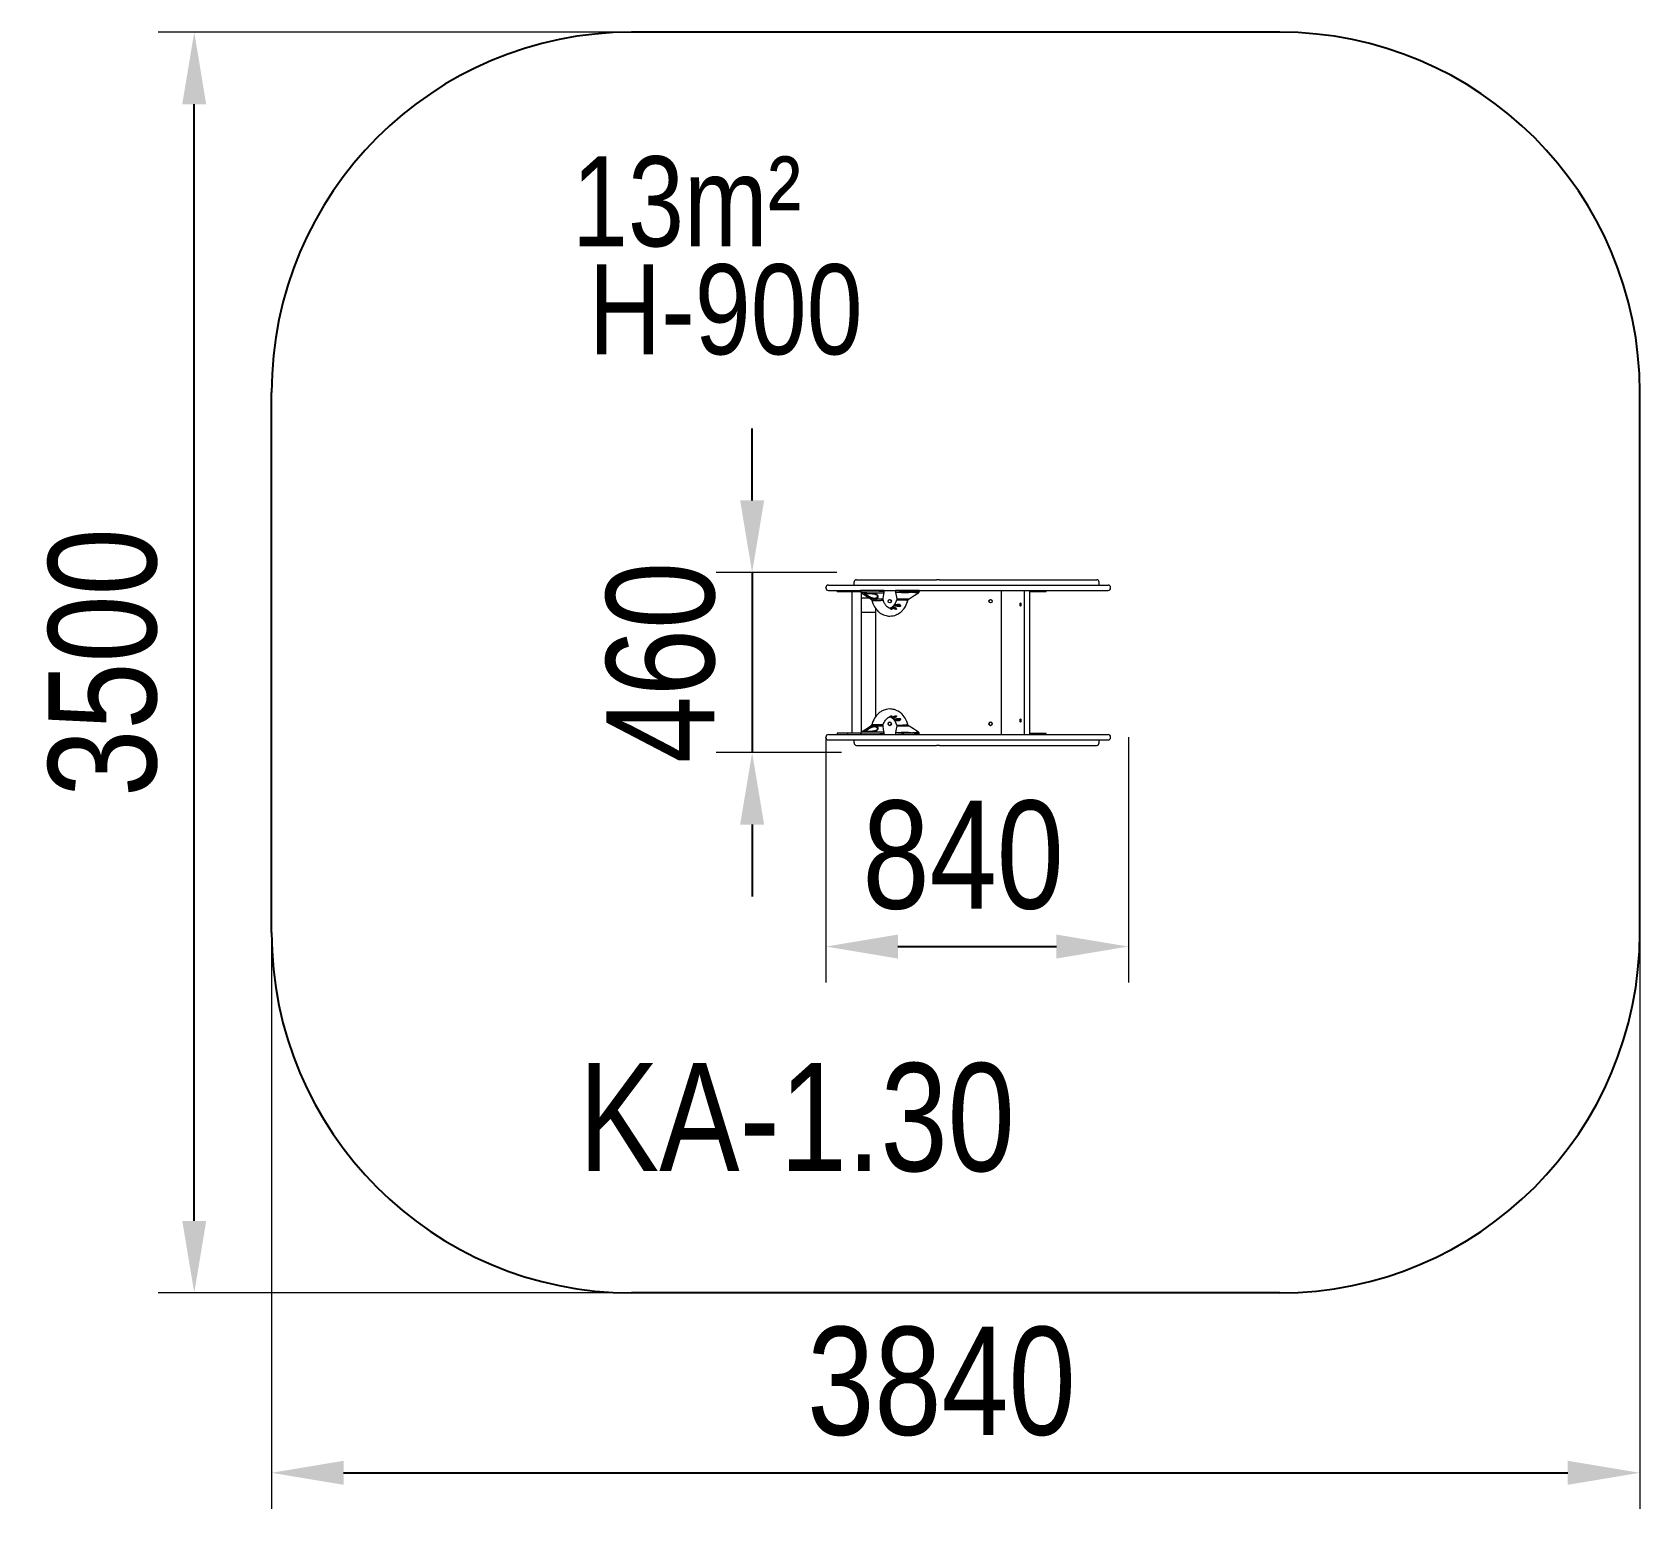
# Model space of a CAD drawing. Header units: millimetres. Extents: x -2553 to 1912, y -2169 to 1930.
import ezdxf

# ---------------------------------------------------------------- set-up
doc = ezdxf.new("R2010")
doc.units = ezdxf.units.MM
for name, color, linetype in [('DIKOM_АРТИКУЛ', 7, 'Continuous'), ('DIKOM_ЗОНА', 90, 'Continuous'), ('DIKOM_ОБЪЕКТ', 7, 'Continuous'), ('DIKOM_РАЗМЕР_ЗОНА', 7, 'Continuous'), ('DIKOM_РАЗМЕР_ОБЪЕКТА', 7, 'Continuous')]:
    doc.layers.add(name, color=color, linetype=linetype)
doc.styles.add('style1', font='arialbd.ttf', dxfattribs={"width": 0.8})
doc.dimstyles.new('1-50', dxfattribs={"dimtxt": 300, "dimasz": 200, "dimexe": 100, "dimexo": 0, "dimgap": 100, "dimtad": 1, "dimtxsty": 'style1', "dimcen": 200, "dimclrd": 7, "dimclre": 7, "dimclrt": 7, "dimadec": 1, "dimazin": 2, "dimtfac": 1, "dimtmove": 0, "dimatfit": 2, "dimfxl": 0, "dimlwd": 25, "dimlwe": 18, "dimarcsym": 0})

msp = doc.modelspace()

# ---------------------------------------------------------------- texts
at = {"layer": 'DIKOM_АРТИКУЛ', "insert": (-1034.805, -931.693), "char_height": 300, "width": 1373.12348, "attachment_point": 1, "style": 'style1'}
msp.add_mtext('{\\fArial|b0|i0|c204|p34;KA-1.30}', dxfattribs=at)
at = {"layer": 'DIKOM_РАЗМЕР_ОБЪЕКТА', "char_height": 250, "width": 1481.46375, "attachment_point": 1, "style": 'style1'}
for s, insert in [('{\\fArial|b0|i0|c204|p34;13m²}', (-1053.035, 1585.768)), ('{\\fArial|b0|i0|c204|p34;H-900}', (-1007.021, 1286.018))]:
    msp.add_mtext(s, dxfattribs=dict(at, insert=insert))

# ---------------------------------------------------------------- blocks, each defined once
blk = doc.blocks.new('*D0')
at = {"layer": 'Defpoints', "color": 0, "transparency": 16777216}
for p in [(-348.1, -27.2), (491.9, -27.2), (491.9, -608.2)]:
    blk.add_point(p, dxfattribs=at)
at = {"layer": 'DIKOM_РАЗМЕР_ОБЪЕКТА', "color": 7, "lineweight": 18, "transparency": 16777216}
for p, q in [((-348.1, -27.2), (-348.1, -708.2)), ((491.9, -27.2), (491.9, -708.2))]:
    blk.add_line(p, q, dxfattribs=at)
at = {"layer": 'DIKOM_РАЗМЕР_ОБЪЕКТА', "color": 7, "lineweight": 25, "transparency": 16777216}
blk.add_line((-148.1, -608.2), (291.9, -608.2), dxfattribs=at)
at = {"layer": 'DIKOM_РАЗМЕР_ОБЪЕКТА', "color": 7, "transparency": 16777216}
for points in [[(-148.1, -574.9), (-148.1, -641.6), (-348.1, -608.2)], [(291.9, -574.9), (291.9, -641.6), (491.9, -608.2)]]:
    blk.add_solid(points, dxfattribs=at)
at = {"layer": 'DIKOM_РАЗМЕР_ОБЪЕКТА', "color": 7, "transparency": 16777216, "insert": (33.1, -355.1), "char_height": 300, "attachment_point": 5, "style": 'style1'}
blk.add_mtext('{\\fArial|b0|i0|c204|p34;840}', dxfattribs=at)
blk = doc.blocks.new('*D1')
at = {"layer": 'Defpoints', "color": 0, "transparency": 16777216}
for p in [(-317.7, 430.3), (-553, -69.7), (-304.4, -69.7)]:
    blk.add_point(p, dxfattribs=at)
at = {"layer": 'DIKOM_РАЗМЕР_ОБЪЕКТА', "color": 7, "lineweight": 25, "transparency": 16777216}
for p, q in [((-553, 630.3), (-553, 830.3)), ((-553, 430.3), (-553, -69.7)), ((-553, -269.7), (-553, -469.7))]:
    blk.add_line(p, q, dxfattribs=at)
at = {"layer": 'DIKOM_РАЗМЕР_ОБЪЕКТА', "color": 7, "lineweight": 18, "transparency": 16777216}
for p, q in [((-317.7, 430.3), (-653, 430.3)), ((-304.4, -69.7), (-653, -69.7))]:
    blk.add_line(p, q, dxfattribs=at)
at = {"layer": 'DIKOM_РАЗМЕР_ОБЪЕКТА', "color": 7, "transparency": 16777216}
for points in [[(-586.3, 630.3), (-519.6, 630.3), (-553, 430.3)], [(-586.3, -269.7), (-519.6, -269.7), (-553, -69.7)]]:
    blk.add_solid(points, dxfattribs=at)
at = {"layer": 'DIKOM_РАЗМЕР_ОБЪЕКТА', "color": 7, "transparency": 16777216, "insert": (-806.2, 180.3), "char_height": 300, "attachment_point": 5, "rotation": 90, "style": 'style1'}
blk.add_mtext('{\\fArial|b0|i0|c204|p34;460}', dxfattribs=at)
blk = doc.blocks.new('*D2')
at = {"layer": 'Defpoints', "color": 0, "transparency": 16777216}
for p in [(1912.4, 180.3), (-1887.6, 51.9), (1912.4, -2069.2)]:
    blk.add_point(p, dxfattribs=at)
at = {"layer": 'DIKOM_РАЗМЕР_ЗОНА', "color": 7, "lineweight": 18, "transparency": 16777216}
for p, q in [((1912.4, 180.3), (1912.4, -2169.2)), ((-1887.6, 51.9), (-1887.6, -2169.2))]:
    blk.add_line(p, q, dxfattribs=at)
at = {"layer": 'DIKOM_РАЗМЕР_ЗОНА', "color": 7, "lineweight": 25, "transparency": 16777216}
blk.add_line((-1687.6, -2069.2), (1712.4, -2069.2), dxfattribs=at)
at = {"layer": 'DIKOM_РАЗМЕР_ЗОНА', "color": 7, "transparency": 16777216}
for points in [[(-1687.6, -2035.9), (-1687.6, -2102.6), (-1887.6, -2069.2)], [(1712.4, -2035.9), (1712.4, -2102.6), (1912.4, -2069.2)]]:
    blk.add_solid(points, dxfattribs=at)
at = {"layer": 'DIKOM_РАЗМЕР_ЗОНА', "color": 7, "transparency": 16777216, "insert": (-27.2, -1816), "char_height": 300, "attachment_point": 5, "style": 'style1'}
blk.add_mtext('{\\fArial|b0|i0|c204|p34;3840}', dxfattribs=at)
blk = doc.blocks.new('*D3')
at = {"layer": 'Defpoints', "color": 0, "transparency": 16777216}
for p in [(-2102.4, 1930.3), (383.7, 1930.3), (383.7, -1569.7)]:
    blk.add_point(p, dxfattribs=at)
at = {"layer": 'DIKOM_РАЗМЕР_ЗОНА', "color": 7, "lineweight": 18, "transparency": 16777216}
for p, q in [((383.7, 1930.3), (-2202.4, 1930.3)), ((383.7, -1569.7), (-2202.4, -1569.7))]:
    blk.add_line(p, q, dxfattribs=at)
at = {"layer": 'DIKOM_РАЗМЕР_ЗОНА', "color": 7, "lineweight": 25, "transparency": 16777216}
blk.add_line((-2102.4, -1369.7), (-2102.4, 1730.3), dxfattribs=at)
at = {"layer": 'DIKOM_РАЗМЕР_ЗОНА', "color": 7, "transparency": 16777216}
for points in [[(-2135.7, 1730.3), (-2069.1, 1730.3), (-2102.4, 1930.3)], [(-2135.7, -1369.7), (-2069.1, -1369.7), (-2102.4, -1569.7)]]:
    blk.add_solid(points, dxfattribs=at)
at = {"layer": 'DIKOM_РАЗМЕР_ЗОНА', "color": 7, "transparency": 16777216, "insert": (-2355.7, 180.3), "char_height": 300, "attachment_point": 5, "rotation": 90, "style": 'style1'}
blk.add_mtext('{\\fArial|b0|i0|c204|p34;3500}', dxfattribs=at)

# ---------------------------------------------------------------- dimensions: what is measured, and where the dimension line sits
at = {"layer": 'DIKOM_РАЗМЕР_ЗОНА'}
dim = msp.add_linear_dim(base=(-2102.402, 1930.34), p1=(383.744, -1569.66), p2=(383.744, 1930.34), angle=90, text='{\\fArial|b0|i0|c204|p34;3500}', dimstyle='1-50', dxfattribs=at)
dim.commit()
dim.dimension.update_dxf_attribs({"geometry": '*D3', "text_midpoint": (-2102.402, 180.34), "dimtype": 160})
dim = msp.add_linear_dim(base=(1912.434, -2069.25), p1=(-1887.566, 51.932), p2=(1912.434, 180.34), text='{\\fArial|b0|i0|c204|p34;3840}', dimstyle='1-50', dxfattribs=at)
dim.commit()
dim.dimension.update_dxf_attribs({"geometry": '*D2', "text_midpoint": (-27.198, -2069.25), "dimtype": 160})
at = {"layer": 'DIKOM_РАЗМЕР_ОБЪЕКТА'}
dim = msp.add_linear_dim(base=(-552.98, -69.66), p1=(-317.705, 430.34), p2=(-304.444, -69.66), angle=90, text='{\\fArial|b0|i0|c204|p34;460}', dimstyle='1-50', dxfattribs=at)
dim.commit()
dim.dimension.update_dxf_attribs({"geometry": '*D1', "text_midpoint": (-552.98, 180.34), "dimtype": 160})
dim = msp.add_linear_dim(base=(491.934, -608.25), p1=(-348.066, -27.183), p2=(491.934, -27.183), text='{\\fArial|b0|i0|c204|p34;<>}', dimstyle='1-50', dxfattribs=at)
dim.commit()
dim.dimension.update_dxf_attribs({"geometry": '*D0', "text_midpoint": (33.052, -608.25), "dimtype": 160})

# ---------------------------------------------------------------- linework, layer by layer
at = {"layer": 'DIKOM_ЗОНА', "color": 3}
for p, q in [((912.434, 1930.34), (-887.566, 1930.34)), ((-1887.566, -569.66), (-1887.566, 930.34)), ((1912.434, -569.66), (1912.434, 930.34)), ((912.434, -1569.66), (-887.566, -1569.66))]:
    msp.add_line(p, q, dxfattribs=at)
for centre, start, end in [((-887.566, 930.34), 90, 180), ((912.434, 930.34), 0, 90), ((-887.566, -569.66), 180, 270), ((912.434, -569.66), 270, 0)]:
    msp.add_arc(centre, 1000, start, end, dxfattribs=at)
at = {"layer": 'DIKOM_ОБЪЕКТ', "color": 7, "lineweight": 15}
for p, q in [((-269.851, 395.317), (-269.851, 403.317)), ((-262.851, 410.317), (-258.891, 410.317)), ((-262.813, 410.317), (-261.351, 410.317)), ((-258.891, 410.317), (-256.709, 410.317)), ((-256.709, 410.317), (-254.708, 410.317)), ((-254.708, 410.317), (-253.746, 410.317)), ((-253.746, 410.317), (-252.793, 410.317)), ((-252.793, 410.317), (-251.837, 410.317)), ((-251.837, 410.317), (-250.866, 410.317)), ((-250.866, 410.317), (-249.869, 410.317)), ((-249.869, 410.317), (-248.832, 410.317)), ((-248.832, 410.317), (-247.744, 410.317)), ((-247.744, 410.317), (-246.593, 410.317)), ((-246.593, 410.317), (-244.053, 410.317)), ((-244.053, 410.317), (-228.949, 410.317)), ((-228.949, 410.317), (-217.078, 410.317)), ((-217.078, 410.317), (-201.297, 410.317)), ((-201.297, 410.317), (-199.066, 410.317)), ((-199.066, 410.317), (-196.87, 410.317)), ((-196.87, 410.317), (-194.708, 410.317)), ((-194.708, 410.317), (-192.582, 410.317)), ((-192.582, 410.317), (-188.428, 410.317)), ((-188.428, 410.317), (-184.404, 410.317)), ((-184.404, 410.317), (-180.506, 410.317)), ((-180.506, 410.317), (-176.727, 410.317)), ((-176.727, 410.317), (-169.512, 410.317)), ((-169.512, 410.317), (-162.721, 410.317)), ((-162.721, 410.317), (-156.315, 410.317)), ((-156.315, 410.317), (-144.508, 410.317)), ((-144.508, 410.317), (-123.839, 410.317)), ((-123.839, 410.317), (-119.063, 410.317)), ((-119.063, 410.317), (-114.368, 410.317)), ((-114.368, 410.317), (-112.038, 410.317)), ((-112.038, 410.317), (-109.715, 410.317)), ((-109.715, 410.317), (-108.553, 410.317)), ((-108.553, 410.317), (-107.392, 410.317)), ((-107.392, 410.317), (-106.229, 410.317)), ((-106.229, 410.317), (-105.065, 410.317)), ((-105.065, 410.317), (-102.794, 410.317)), ((-102.794, 410.317), (-100.636, 410.317)), ((-100.636, 410.317), (-98.578, 410.317)), ((-98.578, 410.317), (-96.61, 410.317)), ((-96.61, 410.317), (-94.721, 410.317)), ((-94.721, 410.317), (-92.9, 410.317)), ((-92.9, 410.317), (-91.135, 410.317)), ((-91.135, 410.317), (-90.27, 410.317)), ((-90.27, 410.317), (-89.415, 410.317)), ((-89.415, 410.317), (-87.73, 410.317)), ((-87.73, 410.317), (-86.068, 410.317)), ((-86.068, 410.317), (-84.418, 410.317)), ((-84.418, 410.317), (-82.77, 410.317)), ((-82.77, 410.317), (-79.432, 410.317)), ((-79.432, 410.317), (-75.966, 410.317)), ((-75.966, 410.317), (-72.282, 410.317)), ((-72.282, 410.317), (-68.293, 410.317)), ((-68.293, 410.317), (-66.156, 410.317)), ((-66.156, 410.317), (-63.909, 410.317)), ((-63.909, 410.317), (-61.542, 410.317)), ((-61.542, 410.317), (-59.043, 410.317)), ((-59.043, 410.317), (-56.4, 410.317)), ((-56.4, 410.317), (-53.604, 410.317)), ((-53.604, 410.317), (-50.643, 410.317)), ((-50.643, 410.317), (-47.505, 410.317)), ((-47.505, 410.317), (-44.18, 410.317)), ((-44.18, 410.317), (-40.658, 410.317)), ((-32.972, 410.317), (-40.658, 410.317)), ((-32.972, 410.317), (-29.095, 410.317)), ((-29.095, 410.317), (-24.504, 410.317)), ((-24.504, 410.317), (-13.554, 410.317)), ((-13.554, 410.317), (12.784, 410.317)), ((12.784, 410.317), (40.022, 410.317)), ((40.022, 410.317), (52.096, 410.317)), ((52.096, 410.317), (57.418, 410.317)), ((57.418, 410.317), (62.137, 410.317)), ((62.137, 410.317), (64.517, 410.317)), ((64.517, 410.317), (67.255, 410.317)), ((67.255, 410.317), (70.334, 410.317)), ((70.334, 410.317), (73.735, 410.317)), ((73.735, 410.317), (81.429, 410.317)), ((81.429, 410.317), (90.188, 410.317)), ((90.188, 410.317), (99.867, 410.317)), ((99.867, 410.317), (110.317, 410.317)), ((110.317, 410.317), (121.39, 410.317)), ((121.39, 410.317), (132.937, 410.317)), ((132.937, 410.317), (144.813, 410.317)), ((144.813, 410.317), (156.868, 410.317)), ((156.868, 410.317), (168.954, 410.317)), ((168.954, 410.317), (180.924, 410.317)), ((180.924, 410.317), (192.63, 410.317)), ((192.63, 410.317), (203.925, 410.317)), ((203.925, 410.317), (209.372, 410.317)), ((209.372, 410.317), (214.66, 410.317)), ((214.66, 410.317), (219.771, 410.317)), ((219.771, 410.317), (224.687, 410.317)), ((224.687, 410.317), (228.165, 410.317)), ((228.165, 410.317), (231.465, 410.317)), ((231.465, 410.317), (234.599, 410.317)), ((234.599, 410.317), (237.58, 410.317)), ((237.58, 410.317), (240.42, 410.317)), ((240.42, 410.317), (243.131, 410.317)), ((243.131, 410.317), (248.215, 410.317)), ((248.215, 410.317), (252.931, 410.317)), ((252.931, 410.317), (257.378, 410.317)), ((257.378, 410.317), (265.854, 410.317)), ((265.854, 410.317), (283.89, 410.317)), ((283.89, 410.317), (295.022, 410.317)), ((295.022, 410.317), (301.46, 410.317)), ((301.46, 410.317), (308.611, 410.317)), ((308.611, 410.317), (312.735, 410.317)), ((312.735, 410.317), (316.829, 410.317)), ((316.829, 410.317), (320.904, 410.317)), ((320.904, 410.317), (324.974, 410.317)), ((324.974, 410.317), (329.049, 410.317)), ((329.049, 410.317), (333.144, 410.317)), ((333.144, 410.317), (337.27, 410.317)), ((337.27, 410.317), (341.439, 410.317)), ((341.439, 410.317), (345.665, 410.317)), ((345.665, 410.317), (349.958, 410.317)), ((349.958, 410.317), (358.799, 410.317)), ((358.799, 410.317), (377.847, 410.317)), ((377.847, 410.317), (378.993, 410.317)), ((378.993, 410.317), (380.123, 410.317)), ((380.123, 410.317), (381.236, 410.317)), ((381.236, 410.317), (382.333, 410.317)), ((382.333, 410.317), (384.476, 410.317)), ((384.476, 410.317), (386.55, 410.317)), ((386.55, 410.317), (388.553, 410.317)), ((388.553, 410.317), (390.483, 410.317)), ((390.483, 410.317), (392.338, 410.317)), ((392.338, 410.317), (394.116, 410.317)), ((394.116, 410.317), (395.817, 410.317)), ((395.817, 410.317), (397.436, 410.317)), ((397.436, 410.317), (398.973, 410.317)), ((398.973, 410.317), (400.426, 410.317)), ((400.426, 410.317), (401.794, 410.317)), ((401.794, 410.317), (403.074, 410.317)), ((403.074, 410.317), (403.9, 410.317)), ((410.9, 395.317), (410.9, 403.317)), ((-348.066, 387.317), (-348.066, 388.317)), ((-341.066, 395.317), (-337.12, 395.317)), ((-341.066, 380.317), (-328.814, 380.317)), ((-337.12, 395.317), (-328.814, 395.317)), ((-328.814, 395.317), (-319.971, 395.317)), ((-328.814, 380.317), (-319.971, 380.317)), ((-319.971, 395.317), (-311.153, 395.317)), ((-319.971, 380.317), (-311.153, 380.317)), ((-317.141, 380.317), (-317.141, 376.317)), ((-287.141, 376.317), (-317.141, 376.317)), ((-311.153, 395.317), (-311.035, 395.317)), ((-311.153, 380.317), (-311.035, 380.317)), ((-311.035, 395.317), (-310.728, 395.317)), ((-311.035, 380.317), (-310.728, 380.317)), ((-310.728, 395.317), (-310.225, 395.317)), ((-310.728, 380.317), (-310.225, 380.317)), ((-310.225, 395.317), (-309.519, 395.317)), ((-310.225, 380.317), (-309.519, 380.317)), ((-309.519, 395.317), (-309.088, 395.317)), ((-309.519, 380.317), (-309.088, 380.317)), ((-309.088, 395.317), (-308.605, 395.317)), ((-309.088, 380.317), (-308.605, 380.317)), ((-308.605, 395.317), (-308.566, 395.317)), ((-308.605, 380.317), (-308.566, 380.317)), ((-308.566, 395.317), (-308.522, 395.317)), ((-308.566, 380.317), (-308.522, 380.317)), ((-308.522, 395.317), (-308.475, 395.317)), ((-308.522, 380.317), (-308.475, 380.317)), ((-308.475, 395.317), (-308.422, 395.317)), ((-308.475, 380.317), (-308.422, 380.317)), ((-308.422, 395.317), (-308.365, 395.317)), ((-308.422, 380.317), (-308.365, 380.317)), ((-308.365, 395.317), (-308.304, 395.317)), ((-308.365, 380.317), (-308.304, 380.317)), ((-308.304, 395.317), (-308.239, 395.317)), ((-308.304, 380.317), (-308.239, 380.317)), ((-308.239, 395.317), (-308.168, 395.317)), ((-308.239, 380.317), (-308.168, 380.317)), ((-308.168, 395.317), (-308.095, 395.317)), ((-308.168, 380.317), (-308.095, 380.317)), ((-308.095, 395.317), (-308.017, 395.317)), ((-308.095, 380.317), (-308.017, 380.317)), ((-308.017, 395.317), (-307.935, 395.317)), ((-308.017, 380.317), (-307.935, 380.317)), ((-307.935, 395.317), (-307.85, 395.317)), ((-307.935, 380.317), (-307.85, 380.317)), ((-307.85, 395.317), (-307.667, 395.317)), ((-307.85, 380.317), (-307.667, 380.317)), ((-307.667, 395.317), (-307.47, 395.317)), ((-307.667, 380.317), (-307.47, 380.317)), ((-307.47, 395.317), (-307.259, 395.317)), ((-307.47, 380.317), (-307.259, 380.317)), ((-307.259, 395.317), (-307.035, 395.317)), ((-307.259, 380.317), (-307.035, 380.317)), ((-307.035, 395.317), (-306.798, 395.317)), ((-307.035, 380.317), (-306.798, 380.317)), ((-306.798, 395.317), (-306.549, 395.317)), ((-306.798, 380.317), (-306.549, 380.317)), ((-306.549, 395.317), (-306.289, 395.317)), ((-306.549, 380.317), (-306.289, 380.317)), ((-306.289, 395.317), (-306.018, 395.317)), ((-306.289, 380.317), (-306.018, 380.317)), ((-306.018, 395.317), (-305.736, 395.317)), ((-306.018, 380.317), (-305.736, 380.317)), ((-305.736, 395.317), (-305.446, 395.317)), ((-305.736, 380.317), (-305.446, 380.317)), ((-305.446, 395.317), (-305.146, 395.317)), ((-305.446, 380.317), (-305.146, 380.317)), ((-305.146, 395.317), (-304.838, 395.317)), ((-305.146, 380.317), (-304.838, 380.317)), ((-304.838, 395.317), (-304.523, 395.317)), ((-304.838, 380.317), (-304.523, 380.317)), ((-304.523, 395.317), (-304.201, 395.317)), ((-304.523, 380.317), (-304.201, 380.317)), ((-304.201, 395.317), (-304.105, 395.317)), ((-304.201, 380.317), (-304.105, 380.317)), ((-304.105, 395.317), (-304.049, 395.317)), ((-304.105, 380.317), (-304.049, 380.317)), ((-304.049, 395.317), (-303.767, 395.317)), ((-304.049, 380.317), (-303.767, 380.317)), ((-303.767, 395.317), (-303.239, 395.317)), ((-303.767, 380.317), (-303.239, 380.317)), ((-303.239, 395.317), (-302.447, 395.317)), ((-303.239, 380.317), (-302.447, 380.317)), ((-302.447, 395.317), (-301.945, 395.317)), ((-302.447, 380.317), (-301.945, 380.317)), ((-301.945, 395.317), (-301.371, 395.317)), ((-301.945, 380.317), (-301.371, 380.317)), ((-301.371, 395.317), (-300.72, 395.317)), ((-301.371, 380.317), (-300.72, 380.317)), ((-300.72, 395.317), (-299.992, 395.317)), ((-300.72, 380.317), (-299.992, 380.317)), ((-299.992, 395.317), (-299.184, 395.317)), ((-299.992, 380.317), (-299.184, 380.317)), ((-299.184, 395.317), (-298.292, 395.317)), ((-299.184, 380.317), (-298.292, 380.317)), ((-298.292, 395.317), (-297.316, 395.317)), ((-298.292, 380.317), (-297.316, 380.317)), ((-297.316, 395.317), (-296.253, 395.317)), ((-297.316, 380.317), (-296.253, 380.317)), ((-296.253, 395.317), (-293.803, 395.317)), ((-296.253, 380.317), (-293.803, 380.317)), ((-293.803, 395.317), (-290.913, 395.317)), ((-293.803, 380.317), (-290.913, 380.317)), ((-290.913, 395.317), (-287.627, 395.317)), ((-290.913, 380.317), (-287.627, 380.317)), ((-287.627, 395.317), (-283.985, 395.317)), ((-287.627, 380.317), (-283.985, 380.317)), ((-287.141, 376.317), (-287.141, 380.317)), ((-251.585, 376.317), (-287.141, 376.317)), ((-283.985, 395.317), (-275.799, 395.317)), ((-283.985, 380.317), (-275.799, 380.317)), ((-276, 376.317), (-276, -15.683)), ((-275.799, 395.317), (-266.692, 395.317)), ((-275.799, 380.317), (-266.692, 380.317)), ((-266.692, 395.317), (-261.897, 395.317)), ((-266.692, 380.317), (-261.897, 380.317)), ((-261.897, 395.317), (-256.997, 395.317)), ((-261.897, 380.317), (-256.997, 380.317)), ((-256.997, 395.317), (-252.033, 395.317)), ((-256.997, 380.317), (-252.033, 380.317)), ((-252.033, 395.317), (-247.047, 395.317)), ((-252.033, 380.317), (-247.047, 380.317)), ((-251.956, 379.817), (-251.956, 378.084)), ((-235.456, 379.817), (-251.956, 379.817)), ((-249, -12.778), (-249, 373.412)), ((-249, 360.317), (-228.692, 360.317)), ((-247.047, 395.317), (-242.081, 395.317)), ((-247.047, 380.317), (-242.081, 380.317)), ((-242.081, 395.317), (-237.177, 395.317)), ((-242.081, 380.317), (-237.177, 380.317)), ((-237.177, 395.317), (-234.76, 395.317)), ((-237.177, 380.317), (-234.76, 380.317)), ((-236.32, 369.152), (-236.679, 369.448)), ((-185.956, 379.817), (-235.456, 379.817)), ((-234.935, 380.317), (-235.206, 380.317)), ((-234.76, 395.317), (-232.376, 395.317)), ((-234.76, 380.317), (-232.376, 380.317)), ((-232.376, 395.317), (-230.027, 395.317)), ((-232.376, 380.317), (-230.027, 380.317)), ((-230.027, 395.317), (-227.72, 395.317)), ((-230.027, 380.317), (-227.72, 380.317)), ((-227.72, 395.317), (-223.071, 395.317)), ((-227.72, 380.317), (-223.071, 380.317)), ((-223.071, 395.317), (-218.28, 395.317)), ((-223.071, 380.317), (-218.28, 380.317)), ((-218.28, 395.317), (-213.372, 395.317)), ((-218.28, 380.317), (-213.372, 380.317)), ((-213.372, 395.317), (-208.37, 395.317)), ((-213.372, 380.317), (-208.37, 380.317)), ((-208.37, 395.317), (-203.3, 395.317)), ((-208.37, 380.317), (-203.3, 380.317)), ((-203.3, 395.317), (-198.186, 395.317)), ((-203.3, 380.317), (-198.186, 380.317)), ((-198.186, 395.317), (-193.052, 395.317)), ((-198.186, 380.317), (-193.052, 380.317)), ((-193.052, 395.317), (-187.924, 395.317)), ((-193.052, 380.317), (-187.924, 380.317)), ((-187.924, 395.317), (-182.825, 395.317)), ((-187.924, 380.317), (-182.825, 380.317)), ((-186.088, 374.758), (-186.059, 374.825)), ((-186.039, 375.819), (-186.047, 375.873)), ((-185.956, 375.819), (-185.956, 379.817)), ((-182.825, 395.317), (-177.781, 395.317)), ((-182.825, 380.317), (-177.781, 380.317)), ((-177.781, 395.317), (-172.816, 395.317)), ((-177.781, 380.317), (-172.816, 380.317)), ((-172.816, 395.317), (-167.954, 395.317)), ((-172.816, 380.317), (-167.954, 380.317)), ((-167.954, 395.317), (-163.22, 395.317)), ((-167.954, 380.317), (-163.22, 380.317)), ((-163.22, 395.317), (-158.64, 395.317)), ((-163.22, 380.317), (-158.64, 380.317)), ((-158.64, 395.317), (-154.235, 395.317)), ((-158.64, 380.317), (-154.235, 380.317)), ((-154.956, 379.817), (-154.956, 375.818)), ((-138.456, 379.817), (-154.956, 379.817)), ((-154.41, 380.317), (-154.415, 380.317)), ((-154.235, 395.317), (-150.034, 395.317)), ((-154.235, 380.317), (-150.034, 380.317)), ((-150.034, 395.317), (-148, 395.317)), ((-150.034, 380.317), (-148, 380.317)), ((-148, 395.317), (-145.992, 395.317)), ((-148, 380.317), (-145.992, 380.317)), ((-145.992, 395.317), (-144.01, 395.317)), ((-145.992, 380.317), (-144.01, 380.317)), ((-144.01, 395.317), (-142.052, 395.317)), ((-144.01, 380.317), (-142.052, 380.317)), ((-142.052, 395.317), (-140.119, 395.317)), ((-142.052, 380.317), (-140.119, 380.317)), ((-140.119, 395.317), (-138.211, 395.317)), ((-140.119, 380.317), (-138.211, 380.317)), ((-88.956, 379.817), (-138.456, 379.817)), ((-138.211, 395.317), (-134.469, 395.317)), ((-138.211, 380.317), (-134.469, 380.317)), ((-134.469, 395.317), (-130.825, 395.317)), ((-134.469, 380.317), (-130.825, 380.317)), ((-130.825, 395.317), (-127.276, 395.317)), ((-130.825, 380.317), (-127.276, 380.317)), ((-127.276, 395.317), (-120.459, 395.317)), ((-127.276, 380.317), (-120.459, 380.317)), ((-120.459, 395.317), (-107.916, 395.317)), ((-120.459, 380.317), (-107.916, 380.317)), ((-111.748, 375.317), (-111.581, 375.317)), ((-107.916, 395.317), (-104.999, 395.317)), ((-107.916, 380.317), (-104.999, 380.317)), ((-104.999, 395.317), (-102.166, 395.317)), ((-104.999, 380.317), (-102.166, 380.317)), ((-102.166, 395.317), (-100.781, 395.317)), ((-102.166, 380.317), (-100.781, 380.317)), ((-100.781, 395.317), (-99.417, 395.317)), ((-100.781, 380.317), (-99.417, 380.317)), ((-99.417, 395.317), (-98.073, 395.317)), ((-99.417, 380.317), (-98.073, 380.317)), ((-98.073, 395.317), (-97.409, 395.317)), ((-98.073, 380.317), (-97.409, 380.317)), ((-97.409, 395.317), (-96.75, 395.317)), ((-97.409, 380.317), (-96.75, 380.317)), ((-96.75, 395.317), (-96.084, 395.317)), ((-96.75, 380.317), (-96.084, 380.317)), ((-96.084, 395.317), (-95.399, 395.317)), ((-96.084, 380.317), (-95.399, 380.317)), ((-95.399, 395.317), (-94.696, 395.317)), ((-95.399, 380.317), (-94.696, 380.317)), ((-94.696, 395.317), (-93.975, 395.317)), ((-94.696, 380.317), (-93.975, 380.317)), ((-93.975, 395.317), (-93.237, 395.317)), ((-93.975, 380.317), (-93.237, 380.317)), ((-93.237, 395.317), (-92.481, 395.317)), ((-93.237, 380.317), (-92.481, 380.317)), ((-92.481, 395.317), (-91.707, 395.317)), ((-92.481, 380.317), (-91.707, 380.317)), ((-91.707, 395.317), (-90.917, 395.317)), ((-91.707, 380.317), (-90.917, 380.317)), ((-91.332, 373.795), (-91.333, 373.791)), ((-90.917, 395.317), (-90.11, 395.317)), ((-90.917, 380.317), (-90.11, 380.317)), ((-90.11, 395.317), (-89.287, 395.317)), ((-90.11, 380.317), (-89.287, 380.317)), ((-89.935, 380.317), (-89.49, 380.317)), ((-89.287, 395.317), (-88.832, 395.317)), ((-89.287, 380.317), (-88.448, 380.317)), ((-88.956, 378.083), (-88.956, 379.817)), ((-88.832, 395.317), (-87.73, 395.317)), ((-88.448, 380.317), (-87.593, 380.317)), ((-87.73, 395.317), (-86.068, 395.317)), ((-87.593, 380.317), (-86.723, 380.317)), ((-86.723, 380.317), (-85.838, 380.317)), ((-86.068, 395.317), (-84.418, 395.317)), ((-85.838, 380.317), (-84.024, 380.317)), ((-84.418, 395.317), (-82.77, 395.317)), ((-84.024, 380.317), (-82.152, 380.317)), ((-82.77, 395.317), (-79.432, 395.317)), ((-82.152, 380.317), (-80.227, 380.317)), ((-80.227, 380.317), (-78.249, 380.317)), ((-79.432, 395.317), (-75.966, 395.317)), ((-78.249, 380.317), (-76.221, 380.317)), ((-76.221, 380.317), (-74.147, 380.317)), ((-75.966, 395.317), (-72.282, 395.317)), ((-74.147, 380.317), (-72.028, 380.317)), ((-72.282, 395.317), (-68.293, 395.317)), ((-72.028, 380.317), (-67.663, 380.317)), ((-68.293, 395.317), (-66.156, 395.317)), ((-67.663, 380.317), (-63.147, 380.317)), ((-66.156, 395.317), (-65.867, 395.317)), ((-65.867, 395.317), (-63.147, 395.317)), ((-63.147, 395.317), (-58.499, 395.317)), ((-63.147, 380.317), (-58.499, 380.317)), ((-58.499, 395.317), (-48.88, 395.317)), ((-58.499, 380.317), (-48.88, 380.317)), ((-48.88, 395.317), (-26.251, 395.317)), ((-48.88, 380.317), (-26.251, 380.317)), ((-26.251, 395.317), (-19.737, 395.317)), ((-26.251, 380.317), (-19.737, 380.317)), ((-19.737, 395.317), (-14.204, 395.317)), ((-19.737, 380.317), (-14.204, 380.317)), ((-14.204, 395.317), (-8.379, 395.317)), ((-14.204, 380.317), (-8.379, 380.317)), ((-8.379, 395.317), (-2.327, 395.317)), ((-8.379, 380.317), (-2.327, 380.317)), ((-2.327, 395.317), (3.888, 395.317)), ((-2.327, 380.317), (3.888, 380.317)), ((3.888, 395.317), (16.56, 395.317)), ((3.888, 380.317), (16.56, 380.317)), ((16.56, 395.317), (29.13, 395.317)), ((16.56, 380.317), (29.13, 380.317)), ((29.13, 395.317), (41.093, 395.317)), ((29.13, 380.317), (41.093, 380.317)), ((41.093, 395.317), (51.943, 395.317)), ((41.093, 380.317), (51.943, 380.317)), ((51.943, 395.317), (61.175, 395.317)), ((51.943, 380.317), (61.175, 380.317)), ((61.175, 395.317), (63.555, 395.317)), ((61.175, 380.317), (63.555, 380.317)), ((63.555, 395.317), (66.293, 395.317)), ((63.555, 380.317), (66.293, 380.317)), ((66.293, 395.317), (69.372, 395.317)), ((66.293, 380.317), (69.372, 380.317)), ((69.372, 395.317), (72.773, 395.317)), ((69.372, 380.317), (72.773, 380.317)), ((72.773, 395.317), (80.466, 395.317)), ((72.773, 380.317), (80.466, 380.317)), ((80.466, 395.317), (89.227, 395.317)), ((80.466, 380.317), (89.227, 380.317)), ((89.227, 395.317), (98.905, 395.317)), ((89.227, 380.317), (98.905, 380.317)), ((98.905, 395.317), (109.355, 395.317)), ((98.905, 380.317), (109.355, 380.317)), ((109.355, 395.317), (120.428, 395.317)), ((109.355, 380.317), (120.428, 380.317)), ((120.428, 395.317), (131.976, 395.317)), ((120.428, 380.317), (131.976, 380.317)), ((131.976, 395.317), (143.851, 395.317)), ((131.976, 380.317), (143.851, 380.317)), ((139.25, -19.582), (139.25, 380.317)), ((143.851, 395.317), (155.906, 395.317)), ((143.851, 380.317), (155.906, 380.317)), ((155.906, 395.317), (156.066, 395.317)), ((155.906, 380.317), (167.992, 380.317)), ((156.066, 395.317), (156.868, 395.317)), ((156.868, 395.317), (168.954, 395.317)), ((167.992, 380.317), (179.962, 380.317)), ((168.954, 395.317), (180.924, 395.317)), ((179.962, 380.317), (191.669, 380.317)), ((180.924, 395.317), (192.63, 395.317)), ((191.669, 380.317), (202.963, 380.317)), ((192.63, 395.317), (203.925, 395.317)), ((202.691, 380.317), (202.691, -19.683)), ((202.963, 380.317), (208.409, 380.317)), ((203.925, 395.317), (209.372, 395.317)), ((208.409, 380.317), (213.698, 380.317)), ((209.372, 395.317), (214.66, 395.317)), ((213.698, 380.317), (218.809, 380.317)), ((214.66, 395.317), (219.771, 395.317)), ((217.18, 380.317), (217.18, -19.683)), ((217.18, 377.315), (217.282, 377.317)), ((217.282, 377.317), (250.123, 377.317)), ((218.809, 380.317), (223.725, 380.317)), ((219.771, 395.317), (224.687, 395.317)), ((223.725, 380.317), (227.203, 380.317)), ((224.687, 395.317), (228.165, 395.317)), ((227.203, 380.317), (230.503, 380.317)), ((228.165, 395.317), (231.465, 395.317)), ((230.503, 380.317), (233.638, 380.317)), ((231.465, 395.317), (234.599, 395.317)), ((233.638, 380.317), (236.619, 380.317)), ((234.599, 395.317), (237.58, 395.317)), ((236.619, 380.317), (239.458, 380.317)), ((237.58, 395.317), (240.42, 395.317)), ((239.458, 380.317), (242.169, 380.317)), ((240.42, 395.317), (243.131, 395.317)), ((242.169, 380.317), (247.253, 380.317)), ((243.131, 395.317), (248.215, 395.317)), ((247.253, 380.317), (251.969, 380.317)), ((248.215, 395.317), (252.931, 395.317)), ((250.123, 380.317), (250.123, 377.317)), ((250.123, 377.317), (263.464, 377.317)), ((251.969, 380.317), (256.416, 380.317)), ((252.931, 395.317), (257.378, 395.317)), ((256.416, 380.317), (264.892, 380.317)), ((257.378, 395.317), (265.854, 395.317)), ((263.464, 377.317), (263.464, 380.317)), ((264.892, 380.317), (282.928, 380.317)), ((265.854, 395.317), (283.89, 395.317)), ((282.928, 380.317), (294.06, 380.317)), ((283.89, 395.317), (295.022, 395.317)), ((294.06, 380.317), (300.499, 380.317)), ((295.022, 395.317), (301.46, 395.317)), ((300.499, 380.317), (307.649, 380.317)), ((301.46, 395.317), (308.611, 395.317)), ((307.649, 380.317), (311.774, 380.317)), ((308.611, 395.317), (312.735, 395.317)), ((311.774, 380.317), (315.867, 380.317)), ((312.735, 395.317), (316.829, 395.317)), ((315.867, 380.317), (319.942, 380.317)), ((316.829, 395.317), (320.904, 395.317)), ((319.942, 380.317), (324.011, 380.317)), ((320.904, 395.317), (324.974, 395.317)), ((324.011, 380.317), (328.087, 380.317)), ((324.974, 395.317), (329.049, 395.317)), ((328.087, 380.317), (332.182, 380.317)), ((329.049, 395.317), (333.144, 395.317)), ((332.182, 380.317), (336.307, 380.317)), ((333.144, 395.317), (337.27, 395.317)), ((336.307, 380.317), (340.477, 380.317)), ((337.27, 395.317), (341.439, 395.317)), ((340.477, 380.317), (344.702, 380.317)), ((341.439, 395.317), (345.665, 395.317)), ((344.702, 380.317), (348.996, 380.317)), ((345.665, 395.317), (349.958, 395.317)), ((348.996, 380.317), (357.837, 380.317)), ((349.958, 395.317), (358.799, 395.317)), ((357.837, 380.317), (376.885, 380.317)), ((358.799, 395.317), (377.847, 395.317)), ((376.885, 380.317), (378.031, 380.317)), ((377.847, 395.317), (378.993, 395.317)), ((378.031, 380.317), (379.161, 380.317)), ((378.993, 395.317), (380.123, 395.317)), ((379.161, 380.317), (380.274, 380.317)), ((380.123, 395.317), (381.236, 395.317)), ((380.274, 380.317), (381.371, 380.317)), ((381.236, 395.317), (382.333, 395.317)), ((381.371, 380.317), (383.514, 380.317)), ((382.333, 395.317), (384.476, 395.317)), ((383.514, 380.317), (385.588, 380.317)), ((384.476, 395.317), (386.55, 395.317)), ((385.588, 380.317), (387.591, 380.317)), ((386.55, 395.317), (388.553, 395.317)), ((387.591, 380.317), (389.521, 380.317)), ((388.553, 395.317), (390.483, 395.317)), ((389.521, 380.317), (391.376, 380.317)), ((390.483, 395.317), (392.338, 395.317)), ((391.376, 380.317), (393.154, 380.317)), ((392.338, 395.317), (394.116, 395.317)), ((393.154, 380.317), (394.854, 380.317)), ((394.116, 395.317), (395.817, 395.317)), ((394.854, 380.317), (396.474, 380.317)), ((395.817, 395.317), (397.436, 395.317)), ((396.474, 380.317), (398.011, 380.317)), ((397.436, 395.317), (398.973, 395.317)), ((398.011, 380.317), (399.465, 380.317)), ((398.973, 395.317), (400.426, 395.317)), ((399.465, 380.317), (400.832, 380.317)), ((400.426, 395.317), (401.794, 395.317)), ((400.832, 380.317), (402.111, 380.317)), ((401.794, 395.317), (403.074, 395.317)), ((402.111, 380.317), (403.301, 380.317)), ((403.074, 395.317), (404.263, 395.317)), ((403.301, 380.317), (404.399, 380.317)), ((404.263, 395.317), (405.362, 395.317)), ((404.399, 380.317), (406.314, 380.317)), ((405.362, 395.317), (407.276, 395.317)), ((406.314, 380.317), (407.84, 380.317)), ((407.276, 395.317), (408.802, 395.317)), ((407.84, 380.317), (408.453, 380.317)), ((408.453, 380.317), (408.963, 380.317)), ((408.802, 395.317), (409.415, 395.317)), ((408.963, 380.317), (409.368, 380.317)), ((409.368, 380.317), (409.667, 380.317)), ((409.415, 395.317), (409.925, 395.317)), ((409.667, 380.317), (409.858, 380.317)), ((409.858, 380.317), (409.938, 380.317)), ((409.925, 395.317), (410.33, 395.317)), ((409.938, 380.317), (412.318, 380.317)), ((410.33, 395.317), (410.629, 395.317)), ((410.629, 395.317), (410.82, 395.317)), ((410.82, 395.317), (410.9, 395.317)), ((410.9, 395.317), (412.318, 395.317)), ((412.318, 395.317), (417.02, 395.317)), ((412.318, 380.317), (417.02, 380.317)), ((417.02, 395.317), (421.62, 395.317)), ((417.02, 380.317), (421.62, 380.317)), ((421.62, 395.317), (426.051, 395.317)), ((421.62, 380.317), (426.051, 380.317)), ((426.051, 395.317), (430.245, 395.317)), ((426.051, 380.317), (430.245, 380.317)), ((430.245, 395.317), (435.634, 395.317)), ((430.245, 380.317), (435.634, 380.317)), ((442.634, 387.317), (442.634, 388.317)), ((-249, 320.317), (-210.75, 320.317)), ((-210.75, 331.671), (-210.75, 28.955)), ((-189.189, 353.311), (-189.173, 353.285)), ((-173.049, 331.906), (-173.229, 331.988)), ((-170.847, 331.336), (-171.898, 331.375)), ((-167.746, 331.987), (-169.047, 331.363)), ((-151.722, 353.308), (-151.744, 353.273)), ((-223.724, 3.501), (-223.721, 3.493)), ((-189.169, 7.361), (-189.183, 7.339)), ((-173.283, 28.628), (-172.252, 29.065)), ((-171.977, 29.267), (-170.855, 29.298)), ((-170.065, 29.298), (-169.533, 29.299)), ((-169.192, 29.351), (-167.84, 28.687)), ((-165.837, 27.919), (-167.87, 28.708)), ((-166.017, 29.198), (-166.506, 29.321)), ((-151.74, 7.349), (-151.708, 7.299)), ((-147.848, 24.28), (-147.528, 24.283)), ((-348.066, -27.683), (-348.066, -26.683)), ((-341.066, -19.683), (-337.12, -19.683)), ((-341.066, -34.683), (-337.12, -34.683)), ((-337.12, -19.683), (-328.814, -19.683)), ((-337.12, -34.683), (-328.814, -34.683)), ((-328.814, -19.683), (-319.971, -19.683)), ((-328.814, -34.683), (-319.971, -34.683)), ((-319.971, -19.683), (-311.153, -19.683)), ((-319.971, -34.683), (-311.153, -34.683)), ((-317.141, -15.683), (-317.141, -19.683)), ((-287.141, -15.683), (-317.141, -15.683)), ((-311.153, -19.683), (-311.035, -19.683)), ((-311.153, -34.683), (-311.035, -34.683)), ((-311.035, -19.683), (-310.728, -19.683)), ((-311.035, -34.683), (-310.728, -34.683)), ((-310.728, -19.683), (-310.225, -19.683)), ((-310.728, -34.683), (-310.225, -34.683)), ((-310.225, -19.683), (-309.519, -19.683)), ((-310.225, -34.683), (-309.519, -34.683)), ((-309.519, -19.683), (-309.088, -19.683)), ((-309.519, -34.683), (-309.088, -34.683)), ((-309.088, -19.683), (-308.605, -19.683)), ((-309.088, -34.683), (-308.605, -34.683)), ((-308.605, -19.683), (-308.566, -19.683)), ((-308.605, -34.683), (-308.566, -34.683)), ((-308.566, -19.683), (-308.522, -19.683)), ((-308.566, -34.683), (-308.522, -34.683)), ((-308.522, -19.683), (-308.475, -19.683)), ((-308.522, -34.683), (-308.475, -34.683)), ((-308.475, -19.683), (-308.422, -19.683)), ((-308.475, -34.683), (-308.422, -34.683)), ((-308.422, -19.683), (-308.365, -19.683)), ((-308.422, -34.683), (-308.365, -34.683)), ((-308.365, -19.683), (-308.304, -19.683)), ((-308.365, -34.683), (-308.304, -34.683)), ((-308.304, -19.683), (-308.239, -19.683)), ((-308.304, -34.683), (-308.239, -34.683)), ((-308.239, -19.683), (-308.168, -19.683)), ((-308.239, -34.683), (-308.168, -34.683)), ((-308.168, -19.683), (-308.095, -19.683)), ((-308.168, -34.683), (-308.095, -34.683)), ((-308.095, -19.683), (-308.017, -19.683)), ((-308.095, -34.683), (-308.017, -34.683)), ((-308.017, -19.683), (-307.935, -19.683)), ((-308.017, -34.683), (-307.935, -34.683)), ((-307.935, -19.683), (-307.85, -19.683)), ((-307.935, -34.683), (-307.85, -34.683)), ((-307.85, -19.683), (-307.667, -19.683)), ((-307.85, -34.683), (-307.667, -34.683)), ((-307.667, -19.683), (-307.47, -19.683)), ((-307.667, -34.683), (-307.47, -34.683)), ((-307.47, -19.683), (-307.259, -19.683)), ((-307.47, -34.683), (-307.259, -34.683)), ((-307.259, -19.683), (-307.035, -19.683)), ((-307.259, -34.683), (-307.035, -34.683)), ((-307.035, -19.683), (-306.798, -19.683)), ((-307.035, -34.683), (-306.798, -34.683)), ((-306.798, -19.683), (-306.549, -19.683)), ((-306.798, -34.683), (-306.549, -34.683)), ((-306.549, -19.683), (-306.289, -19.683)), ((-306.549, -34.683), (-306.289, -34.683)), ((-306.289, -19.683), (-306.018, -19.683)), ((-306.289, -34.683), (-306.018, -34.683)), ((-306.018, -19.683), (-305.736, -19.683)), ((-306.018, -34.683), (-305.736, -34.683)), ((-305.736, -19.683), (-305.446, -19.683)), ((-305.736, -34.683), (-305.446, -34.683)), ((-305.446, -19.683), (-305.146, -19.683)), ((-305.446, -34.683), (-305.146, -34.683)), ((-305.146, -19.683), (-304.838, -19.683)), ((-305.146, -34.683), (-304.838, -34.683)), ((-304.838, -19.683), (-304.523, -19.683)), ((-304.838, -34.683), (-304.523, -34.683)), ((-304.523, -19.683), (-304.201, -19.683)), ((-304.523, -34.683), (-304.201, -34.683)), ((-304.201, -19.683), (-304.105, -19.683)), ((-304.201, -34.683), (-304.105, -34.683)), ((-304.105, -19.683), (-304.049, -19.683)), ((-304.105, -34.683), (-304.049, -34.683)), ((-304.049, -19.683), (-303.767, -19.683)), ((-304.049, -34.683), (-303.767, -34.683)), ((-303.767, -19.683), (-303.239, -19.683)), ((-303.767, -34.683), (-303.239, -34.683)), ((-303.239, -19.683), (-302.447, -19.683)), ((-303.239, -34.683), (-302.447, -34.683)), ((-302.447, -19.683), (-301.945, -19.683)), ((-302.447, -34.683), (-301.945, -34.683)), ((-301.945, -19.683), (-301.371, -19.683)), ((-301.945, -34.683), (-301.371, -34.683)), ((-301.371, -19.683), (-300.72, -19.683)), ((-301.371, -34.683), (-300.72, -34.683)), ((-300.72, -19.683), (-299.992, -19.683)), ((-300.72, -34.683), (-299.992, -34.683)), ((-299.992, -19.683), (-299.184, -19.683)), ((-299.992, -34.683), (-299.184, -34.683)), ((-299.184, -19.683), (-298.292, -19.683)), ((-299.184, -34.683), (-298.292, -34.683)), ((-298.292, -19.683), (-297.316, -19.683)), ((-298.292, -34.683), (-297.316, -34.683)), ((-297.316, -19.683), (-296.253, -19.683)), ((-297.316, -34.683), (-296.253, -34.683)), ((-296.253, -19.683), (-293.803, -19.683)), ((-296.253, -34.683), (-293.803, -34.683)), ((-293.803, -19.683), (-290.913, -19.683)), ((-293.803, -34.683), (-290.913, -34.683)), ((-290.913, -19.683), (-287.627, -19.683)), ((-290.913, -34.683), (-287.627, -34.683)), ((-287.627, -19.683), (-283.985, -19.683)), ((-287.627, -34.683), (-283.985, -34.683)), ((-287.141, -19.683), (-287.141, -15.683)), ((-251.586, -15.683), (-287.141, -15.683)), ((-283.985, -19.683), (-275.799, -19.683)), ((-283.985, -34.683), (-275.799, -34.683)), ((-275.799, -19.683), (-266.692, -19.683)), ((-275.799, -34.683), (-266.692, -34.683)), ((-269.851, -42.683), (-269.851, -34.683)), ((-266.692, -19.683), (-261.897, -19.683)), ((-266.692, -34.683), (-261.897, -34.683)), ((-261.897, -19.683), (-256.997, -19.683)), ((-261.897, -34.683), (-256.997, -34.683)), ((-256.997, -19.683), (-252.033, -19.683)), ((-256.997, -34.683), (-252.033, -34.683)), ((-252.033, -19.683), (-247.047, -19.683)), ((-252.033, -34.683), (-247.047, -34.683)), ((-251.956, -17.451), (-251.956, -19.183)), ((-251.956, -19.183), (-235.456, -19.183)), ((-249.588, -13.161), (-249.583, -13.157)), ((-247.047, -19.683), (-242.081, -19.683)), ((-247.047, -34.683), (-242.081, -34.683)), ((-242.081, -19.683), (-237.177, -19.683)), ((-242.081, -34.683), (-237.177, -34.683)), ((-237.177, -19.683), (-234.76, -19.683)), ((-237.177, -34.683), (-234.76, -34.683)), ((-236.679, -8.811), (-236.296, -8.497)), ((-235.456, -19.183), (-185.956, -19.183)), ((-235.206, -19.683), (-234.935, -19.683)), ((-234.76, -19.683), (-232.376, -19.683)), ((-234.76, -34.683), (-232.376, -34.683)), ((-232.376, -19.683), (-230.027, -19.683)), ((-232.376, -34.683), (-230.027, -34.683)), ((-230.027, -19.683), (-227.72, -19.683)), ((-230.027, -34.683), (-227.72, -34.683)), ((-227.72, -19.683), (-223.071, -19.683)), ((-227.72, -34.683), (-223.071, -34.683)), ((-223.071, -19.683), (-218.28, -19.683)), ((-223.071, -34.683), (-218.28, -34.683)), ((-218.28, -19.683), (-213.372, -19.683)), ((-218.28, -34.683), (-213.372, -34.683)), ((-213.372, -19.683), (-208.37, -19.683)), ((-213.372, -34.683), (-208.37, -34.683)), ((-208.37, -19.683), (-203.3, -19.683)), ((-208.37, -34.683), (-203.3, -34.683)), ((-207.859, -19.683), (-207.859, -19.582)), ((-203.3, -19.683), (-198.186, -19.683)), ((-203.3, -34.683), (-198.186, -34.683)), ((-198.186, -19.683), (-193.052, -19.683)), ((-198.186, -34.683), (-193.052, -34.683)), ((-193.052, -19.683), (-187.924, -19.683)), ((-193.052, -34.683), (-187.924, -34.683)), ((-187.924, -19.683), (-182.825, -19.683)), ((-187.924, -34.683), (-182.825, -34.683)), ((-187.749, -19.683), (-186.49, -19.683)), ((-186.155, -19.582), (-154.758, -19.582)), ((-185.956, -19.183), (-185.956, -15.181)), ((-182.825, -19.683), (-177.781, -19.683)), ((-182.825, -34.683), (-177.781, -34.683)), ((-180.75, -19.683), (-180.75, -19.582)), ((-180.75, -19.582), (-180.75, -19.683)), ((-177.781, -19.683), (-172.816, -19.683)), ((-177.781, -34.683), (-172.816, -34.683)), ((-172.816, -19.683), (-167.954, -19.683)), ((-172.816, -34.683), (-167.954, -34.683)), ((-167.954, -19.683), (-163.22, -19.683)), ((-167.954, -34.683), (-163.22, -34.683)), ((-163.22, -19.683), (-158.64, -19.683)), ((-163.22, -34.683), (-158.64, -34.683)), ((-158.64, -19.683), (-154.235, -19.683)), ((-158.64, -34.683), (-154.235, -34.683)), ((-154.956, -15.181), (-154.956, -19.183)), ((-154.956, -19.183), (-138.456, -19.183)), ((-154.415, -19.683), (-154.41, -19.683)), ((-154.238, -14.683), (-154.274, -14.683)), ((-154.235, -19.683), (-150.034, -19.683)), ((-154.235, -34.683), (-150.034, -34.683)), ((-150.034, -19.683), (-148, -19.683)), ((-150.034, -34.683), (-148, -34.683)), ((-148, -19.683), (-145.992, -19.683)), ((-148, -34.683), (-145.992, -34.683)), ((-145.992, -19.683), (-144.01, -19.683)), ((-145.992, -34.683), (-144.01, -34.683)), ((-144.01, -19.683), (-142.052, -19.683)), ((-144.01, -34.683), (-142.052, -34.683)), ((-142.052, -19.683), (-140.119, -19.683)), ((-142.052, -34.683), (-140.119, -34.683)), ((-140.119, -19.683), (-138.211, -19.683)), ((-140.119, -34.683), (-138.211, -34.683)), ((-138.456, -19.183), (-88.956, -19.183)), ((-138.211, -19.683), (-134.469, -19.683)), ((-138.211, -34.683), (-134.469, -34.683)), ((-134.469, -19.683), (-130.825, -19.683)), ((-134.469, -34.683), (-130.825, -34.683)), ((-130.825, -19.683), (-127.276, -19.683)), ((-130.825, -34.683), (-127.276, -34.683)), ((-127.276, -19.683), (-120.459, -19.683)), ((-127.276, -34.683), (-120.459, -34.683)), ((-120.459, -19.683), (-107.916, -19.683)), ((-120.459, -34.683), (-107.916, -34.683)), ((-107.916, -19.683), (-104.999, -19.683)), ((-107.916, -34.683), (-104.999, -34.683)), ((-104.999, -19.683), (-102.166, -19.683)), ((-104.999, -34.683), (-102.166, -34.683)), ((-102.166, -19.683), (-100.781, -19.683)), ((-102.166, -34.683), (-100.781, -34.683)), ((-100.781, -19.683), (-99.417, -19.683)), ((-100.781, -34.683), (-99.417, -34.683)), ((-99.417, -19.683), (-98.073, -19.683)), ((-99.417, -34.683), (-98.073, -34.683)), ((-98.073, -19.683), (-97.409, -19.683)), ((-98.073, -34.683), (-97.409, -34.683)), ((-97.409, -19.683), (-96.75, -19.683)), ((-97.409, -34.683), (-96.75, -34.683)), ((-96.75, -19.683), (-96.084, -19.683)), ((-96.75, -34.683), (-96.084, -34.683)), ((-96.084, -19.683), (-95.399, -19.683)), ((-96.084, -34.683), (-95.399, -34.683)), ((-95.399, -19.683), (-94.696, -19.683)), ((-95.399, -34.683), (-94.696, -34.683)), ((-94.696, -19.683), (-93.975, -19.683)), ((-94.696, -34.683), (-93.975, -34.683)), ((-93.975, -19.683), (-93.237, -19.683)), ((-93.975, -34.683), (-93.237, -34.683)), ((-93.237, -19.683), (-92.481, -19.683)), ((-93.237, -34.683), (-92.481, -34.683)), ((-92.481, -19.683), (-91.707, -19.683)), ((-92.481, -34.683), (-91.707, -34.683)), ((-91.707, -19.683), (-90.917, -19.683)), ((-91.707, -34.683), (-90.917, -34.683)), ((-90.917, -19.683), (-90.11, -19.683)), ((-90.917, -34.683), (-90.11, -34.683)), ((-90.11, -19.683), (-89.287, -19.683)), ((-90.11, -34.683), (-89.287, -34.683)), ((-89.935, -19.683), (-89.49, -19.683)), ((-89.287, -19.683), (-88.448, -19.683)), ((-89.287, -34.683), (-88.832, -34.683)), ((-89.155, -19.582), (139.25, -19.582)), ((-88.956, -19.183), (-88.956, -17.452)), ((-88.832, -34.683), (-87.73, -34.683)), ((-88.448, -19.683), (-87.593, -19.683)), ((-87.73, -34.683), (-86.068, -34.683)), ((-87.593, -19.683), (-86.723, -19.683)), ((-86.723, -19.683), (-85.838, -19.683)), ((-86.068, -34.683), (-84.418, -34.683)), ((-85.838, -19.683), (-84.024, -19.683)), ((-84.418, -34.683), (-82.77, -34.683)), ((-84.024, -19.683), (-82.152, -19.683)), ((-82.77, -34.683), (-79.432, -34.683)), ((-82.152, -19.683), (-80.227, -19.683)), ((-80.227, -19.683), (-78.249, -19.683)), ((-79.432, -34.683), (-75.966, -34.683)), ((-78.249, -19.683), (-76.221, -19.683)), ((-76.221, -19.683), (-74.147, -19.683)), ((-75.966, -34.683), (-72.282, -34.683)), ((-74.147, -19.683), (-72.028, -19.683)), ((-72.282, -34.683), (-68.293, -34.683)), ((-72.028, -19.683), (-67.663, -19.683)), ((-68.293, -34.683), (-66.156, -34.683)), ((-67.663, -19.683), (-63.147, -19.683)), ((-66.156, -34.683), (-65.867, -34.683)), ((-65.867, -34.683), (-63.147, -34.683)), ((-63.147, -19.683), (-58.499, -19.683)), ((-63.147, -34.683), (-58.499, -34.683)), ((-58.499, -19.683), (-48.88, -19.683)), ((-58.499, -34.683), (-48.88, -34.683)), ((-48.88, -19.683), (-26.251, -19.683)), ((-48.88, -34.683), (-26.251, -34.683)), ((-26.251, -19.683), (-19.737, -19.683)), ((-26.251, -34.683), (-19.737, -34.683)), ((-19.737, -19.683), (-14.204, -19.683)), ((-19.737, -34.683), (-14.204, -34.683)), ((-14.204, -19.683), (-8.379, -19.683)), ((-14.204, -34.683), (-8.379, -34.683)), ((-8.379, -19.683), (-2.327, -19.683)), ((-8.379, -34.683), (-2.327, -34.683)), ((-2.327, -19.683), (3.888, -19.683)), ((-2.327, -34.683), (3.888, -34.683)), ((3.888, -19.683), (16.56, -19.683)), ((3.888, -34.683), (16.56, -34.683)), ((16.56, -19.683), (29.13, -19.683)), ((16.56, -34.683), (29.13, -34.683)), ((29.13, -19.683), (41.093, -19.683)), ((29.13, -34.683), (41.093, -34.683)), ((41.093, -19.683), (51.943, -19.683)), ((41.093, -34.683), (51.943, -34.683)), ((51.943, -19.683), (61.175, -19.683)), ((51.943, -34.683), (61.175, -34.683)), ((61.175, -19.683), (63.555, -19.683)), ((61.175, -34.683), (63.555, -34.683)), ((63.555, -19.683), (66.293, -19.683)), ((63.555, -34.683), (66.293, -34.683)), ((66.293, -19.683), (69.372, -19.683)), ((66.293, -34.683), (69.372, -34.683)), ((69.372, -19.683), (72.773, -19.683)), ((69.372, -34.683), (72.773, -34.683)), ((72.773, -19.683), (80.466, -19.683)), ((72.773, -34.683), (80.466, -34.683)), ((80.466, -19.683), (89.227, -19.683)), ((80.466, -34.683), (89.227, -34.683)), ((89.227, -19.683), (98.905, -19.683)), ((89.227, -34.683), (98.905, -34.683)), ((98.905, -19.683), (109.355, -19.683)), ((98.905, -34.683), (109.355, -34.683)), ((109.355, -19.683), (120.428, -19.683)), ((109.355, -34.683), (120.428, -34.683)), ((119.25, -19.683), (119.25, -19.582)), ((120.428, -19.683), (131.976, -19.683)), ((120.428, -34.683), (131.976, -34.683)), ((125.046, -19.683), (125.046, -19.582)), ((131.976, -19.683), (143.851, -19.683)), ((131.976, -34.683), (143.851, -34.683)), ((143.851, -19.683), (155.906, -19.683)), ((143.851, -34.683), (155.906, -34.683)), ((155.906, -19.683), (167.992, -19.683)), ((155.906, -34.683), (156.066, -34.683)), ((156.066, -34.683), (156.868, -34.683)), ((156.868, -34.683), (168.954, -34.683)), ((167.992, -19.683), (179.962, -19.683)), ((168.954, -34.683), (180.924, -34.683)), ((179.962, -19.683), (191.669, -19.683)), ((180.924, -34.683), (192.63, -34.683)), ((191.669, -19.683), (202.963, -19.683)), ((192.63, -34.683), (203.925, -34.683)), ((202.963, -19.683), (208.409, -19.683)), ((203.925, -34.683), (209.372, -34.683)), ((208.409, -19.683), (213.698, -19.683)), ((209.372, -34.683), (214.66, -34.683)), ((213.698, -19.683), (218.809, -19.683)), ((214.66, -34.683), (219.771, -34.683)), ((217.282, -16.683), (217.18, -16.681)), ((250.123, -16.683), (217.282, -16.683)), ((218.809, -19.683), (223.725, -19.683)), ((219.771, -34.683), (224.687, -34.683)), ((223.725, -19.683), (227.203, -19.683)), ((224.687, -34.683), (228.165, -34.683)), ((227.203, -19.683), (230.503, -19.683)), ((228.165, -34.683), (231.465, -34.683)), ((230.503, -19.683), (233.638, -19.683)), ((231.465, -34.683), (234.599, -34.683)), ((233.638, -19.683), (236.619, -19.683)), ((234.599, -34.683), (237.58, -34.683)), ((236.619, -19.683), (239.458, -19.683)), ((237.58, -34.683), (240.42, -34.683)), ((239.458, -19.683), (242.169, -19.683)), ((240.42, -34.683), (243.131, -34.683)), ((242.169, -19.683), (247.253, -19.683)), ((243.131, -34.683), (248.215, -34.683)), ((247.253, -19.683), (251.969, -19.683)), ((248.215, -34.683), (252.931, -34.683)), ((250.123, -19.683), (250.123, -16.683)), ((263.464, -16.683), (250.123, -16.683)), ((251.969, -19.683), (256.416, -19.683)), ((252.931, -34.683), (257.378, -34.683)), ((256.416, -19.683), (264.892, -19.683)), ((257.378, -34.683), (265.854, -34.683)), ((263.464, -19.683), (263.464, -16.683)), ((264.892, -19.683), (282.928, -19.683)), ((265.854, -34.683), (283.89, -34.683)), ((282.928, -19.683), (294.06, -19.683)), ((283.89, -34.683), (295.022, -34.683)), ((294.06, -19.683), (300.499, -19.683)), ((295.022, -34.683), (301.46, -34.683)), ((300.499, -19.683), (307.649, -19.683)), ((301.46, -34.683), (308.611, -34.683)), ((307.649, -19.683), (311.774, -19.683)), ((308.611, -34.683), (312.735, -34.683)), ((311.774, -19.683), (315.867, -19.683)), ((312.735, -34.683), (316.829, -34.683)), ((315.867, -19.683), (319.942, -19.683)), ((316.829, -34.683), (320.904, -34.683)), ((319.942, -19.683), (324.011, -19.683)), ((320.904, -34.683), (324.974, -34.683)), ((324.011, -19.683), (328.087, -19.683)), ((324.974, -34.683), (329.049, -34.683)), ((328.087, -19.683), (332.182, -19.683)), ((329.049, -34.683), (333.144, -34.683)), ((332.182, -19.683), (336.307, -19.683)), ((333.144, -34.683), (337.27, -34.683)), ((336.307, -19.683), (340.477, -19.683)), ((337.27, -34.683), (341.439, -34.683)), ((340.477, -19.683), (344.702, -19.683)), ((341.439, -34.683), (345.665, -34.683)), ((344.702, -19.683), (348.996, -19.683)), ((345.665, -34.683), (349.958, -34.683)), ((348.996, -19.683), (357.837, -19.683)), ((349.958, -34.683), (358.799, -34.683)), ((357.837, -19.683), (376.885, -19.683)), ((358.799, -34.683), (377.847, -34.683)), ((376.885, -19.683), (378.031, -19.683)), ((377.847, -34.683), (378.993, -34.683)), ((378.031, -19.683), (379.161, -19.683)), ((378.993, -34.683), (380.123, -34.683)), ((379.161, -19.683), (380.274, -19.683)), ((380.123, -34.683), (381.236, -34.683)), ((380.274, -19.683), (381.371, -19.683)), ((381.236, -34.683), (382.333, -34.683)), ((381.371, -19.683), (383.514, -19.683)), ((382.333, -34.683), (384.476, -34.683)), ((383.514, -19.683), (385.588, -19.683)), ((384.476, -34.683), (386.55, -34.683)), ((385.588, -19.683), (387.591, -19.683)), ((386.55, -34.683), (388.553, -34.683)), ((387.591, -19.683), (389.521, -19.683)), ((388.553, -34.683), (390.483, -34.683)), ((389.521, -19.683), (391.376, -19.683)), ((390.483, -34.683), (392.338, -34.683)), ((391.376, -19.683), (393.154, -19.683)), ((392.338, -34.683), (394.116, -34.683)), ((393.154, -19.683), (394.854, -19.683)), ((394.116, -34.683), (395.817, -34.683)), ((394.854, -19.683), (396.474, -19.683)), ((395.817, -34.683), (397.436, -34.683)), ((396.474, -19.683), (398.011, -19.683)), ((397.436, -34.683), (398.973, -34.683)), ((398.011, -19.683), (399.465, -19.683)), ((398.973, -34.683), (400.426, -34.683)), ((399.465, -19.683), (400.832, -19.683)), ((400.426, -34.683), (401.794, -34.683)), ((400.832, -19.683), (402.111, -19.683)), ((401.794, -34.683), (403.074, -34.683)), ((402.111, -19.683), (403.301, -19.683)), ((403.074, -34.683), (404.263, -34.683)), ((403.301, -19.683), (404.399, -19.683)), ((404.263, -34.683), (405.362, -34.683)), ((404.399, -19.683), (406.314, -19.683)), ((405.362, -34.683), (407.276, -34.683)), ((406.314, -19.683), (407.84, -19.683)), ((407.276, -34.683), (408.802, -34.683)), ((407.84, -19.683), (408.453, -19.683)), ((408.453, -19.683), (408.963, -19.683)), ((408.802, -34.683), (409.415, -34.683)), ((408.963, -19.683), (409.368, -19.683)), ((409.368, -19.683), (409.667, -19.683)), ((409.415, -34.683), (409.925, -34.683)), ((409.667, -19.683), (409.858, -19.683)), ((409.858, -19.683), (409.938, -19.683)), ((409.925, -34.683), (410.33, -34.683)), ((409.938, -19.683), (412.318, -19.683)), ((410.33, -34.683), (410.629, -34.683)), ((410.629, -34.683), (410.82, -34.683)), ((410.82, -34.683), (410.9, -34.683)), ((410.9, -42.683), (410.9, -34.683)), ((410.9, -34.683), (412.318, -34.683)), ((412.318, -19.683), (417.02, -19.683)), ((412.318, -34.683), (417.02, -34.683)), ((417.02, -19.683), (421.62, -19.683)), ((417.02, -34.683), (421.62, -34.683)), ((421.62, -19.683), (426.051, -19.683)), ((421.62, -34.683), (426.051, -34.683)), ((426.051, -19.683), (430.245, -19.683)), ((426.051, -34.683), (430.245, -34.683)), ((430.245, -19.683), (435.634, -19.683)), ((430.245, -34.683), (435.634, -34.683)), ((442.634, -27.683), (442.634, -26.683)), ((-262.851, -49.683), (-262.813, -49.683)), ((-262.813, -49.683), (-261.351, -49.683)), ((-261.351, -49.683), (-258.891, -49.683)), ((-258.891, -49.683), (-256.709, -49.683)), ((-256.709, -49.683), (-254.708, -49.683)), ((-254.708, -49.683), (-253.746, -49.683)), ((-253.746, -49.683), (-252.793, -49.683)), ((-252.793, -49.683), (-251.837, -49.683)), ((-251.837, -49.683), (-250.866, -49.683)), ((-250.866, -49.683), (-249.869, -49.683)), ((-249.869, -49.683), (-248.832, -49.683)), ((-248.832, -49.683), (-247.744, -49.683)), ((-247.744, -49.683), (-246.593, -49.683)), ((-246.593, -49.683), (-244.053, -49.683)), ((-244.053, -49.683), (-228.949, -49.683)), ((-228.949, -49.683), (-217.078, -49.683)), ((-217.078, -49.683), (-201.297, -49.683)), ((-201.297, -49.683), (-199.066, -49.683)), ((-199.066, -49.683), (-196.87, -49.683)), ((-196.87, -49.683), (-194.708, -49.683)), ((-194.708, -49.683), (-192.582, -49.683)), ((-192.582, -49.683), (-188.428, -49.683)), ((-188.428, -49.683), (-184.404, -49.683)), ((-184.404, -49.683), (-180.506, -49.683)), ((-180.506, -49.683), (-176.727, -49.683)), ((-176.727, -49.683), (-169.512, -49.683)), ((-169.512, -49.683), (-162.721, -49.683)), ((-162.721, -49.683), (-156.315, -49.683)), ((-156.315, -49.683), (-144.508, -49.683)), ((-144.508, -49.683), (-123.839, -49.683)), ((-123.839, -49.683), (-119.063, -49.683)), ((-119.063, -49.683), (-114.368, -49.683)), ((-114.368, -49.683), (-112.038, -49.683)), ((-112.038, -49.683), (-109.715, -49.683)), ((-109.715, -49.683), (-108.553, -49.683)), ((-108.553, -49.683), (-107.392, -49.683)), ((-107.392, -49.683), (-106.229, -49.683)), ((-106.229, -49.683), (-105.065, -49.683)), ((-105.065, -49.683), (-102.794, -49.683)), ((-102.794, -49.683), (-100.636, -49.683)), ((-100.636, -49.683), (-98.578, -49.683)), ((-98.578, -49.683), (-96.61, -49.683)), ((-96.61, -49.683), (-94.721, -49.683)), ((-94.721, -49.683), (-92.9, -49.683)), ((-92.9, -49.683), (-91.135, -49.683)), ((-91.135, -49.683), (-90.27, -49.683)), ((-90.27, -49.683), (-89.415, -49.683)), ((-89.415, -49.683), (-87.73, -49.683)), ((-87.73, -49.683), (-86.068, -49.683)), ((-86.068, -49.683), (-84.418, -49.683)), ((-84.418, -49.683), (-82.77, -49.683)), ((-82.77, -49.683), (-79.432, -49.683)), ((-79.432, -49.683), (-75.966, -49.683)), ((-75.966, -49.683), (-72.282, -49.683)), ((-72.282, -49.683), (-68.293, -49.683)), ((-68.293, -49.683), (-66.156, -49.683)), ((-66.156, -49.683), (-63.909, -49.683)), ((-63.909, -49.683), (-61.542, -49.683)), ((-61.542, -49.683), (-59.043, -49.683)), ((-59.043, -49.683), (-56.4, -49.683)), ((-56.4, -49.683), (-53.604, -49.683)), ((-53.604, -49.683), (-50.643, -49.683)), ((-50.643, -49.683), (-47.505, -49.683)), ((-47.505, -49.683), (-44.18, -49.683)), ((-44.18, -49.683), (-40.658, -49.683)), ((-32.972, -49.683), (-40.658, -49.683)), ((-32.972, -49.683), (-29.095, -49.683)), ((-29.095, -49.683), (-24.504, -49.683)), ((-24.504, -49.683), (-13.554, -49.683)), ((-13.554, -49.683), (12.784, -49.683)), ((12.784, -49.683), (40.022, -49.683)), ((40.022, -49.683), (52.096, -49.683)), ((52.096, -49.683), (57.418, -49.683)), ((57.418, -49.683), (62.137, -49.683)), ((62.137, -49.683), (64.517, -49.683)), ((64.517, -49.683), (67.255, -49.683)), ((67.255, -49.683), (70.334, -49.683)), ((70.334, -49.683), (73.735, -49.683)), ((73.735, -49.683), (81.429, -49.683)), ((81.429, -49.683), (90.188, -49.683)), ((90.188, -49.683), (99.867, -49.683)), ((99.867, -49.683), (110.317, -49.683)), ((110.317, -49.683), (121.39, -49.683)), ((121.39, -49.683), (132.937, -49.683)), ((132.937, -49.683), (144.813, -49.683)), ((144.813, -49.683), (156.868, -49.683)), ((156.868, -49.683), (168.954, -49.683)), ((168.954, -49.683), (180.924, -49.683)), ((180.924, -49.683), (192.63, -49.683)), ((192.63, -49.683), (203.925, -49.683)), ((203.925, -49.683), (209.372, -49.683)), ((209.372, -49.683), (214.66, -49.683)), ((214.66, -49.683), (219.771, -49.683)), ((219.771, -49.683), (224.687, -49.683)), ((224.687, -49.683), (228.165, -49.683)), ((228.165, -49.683), (231.465, -49.683)), ((231.465, -49.683), (234.599, -49.683)), ((234.599, -49.683), (237.58, -49.683)), ((237.58, -49.683), (240.42, -49.683)), ((240.42, -49.683), (243.131, -49.683)), ((243.131, -49.683), (248.215, -49.683)), ((248.215, -49.683), (252.931, -49.683)), ((252.931, -49.683), (257.378, -49.683)), ((257.378, -49.683), (265.854, -49.683)), ((265.854, -49.683), (283.89, -49.683)), ((283.89, -49.683), (295.022, -49.683)), ((295.022, -49.683), (301.46, -49.683)), ((301.46, -49.683), (308.611, -49.683)), ((308.611, -49.683), (312.735, -49.683)), ((312.735, -49.683), (316.829, -49.683)), ((316.829, -49.683), (320.904, -49.683)), ((320.904, -49.683), (324.974, -49.683)), ((324.974, -49.683), (329.049, -49.683)), ((329.049, -49.683), (333.144, -49.683)), ((333.144, -49.683), (337.27, -49.683)), ((337.27, -49.683), (341.439, -49.683)), ((341.439, -49.683), (345.665, -49.683)), ((345.665, -49.683), (349.958, -49.683)), ((349.958, -49.683), (358.799, -49.683)), ((358.799, -49.683), (377.847, -49.683)), ((377.847, -49.683), (378.993, -49.683)), ((378.993, -49.683), (380.123, -49.683)), ((380.123, -49.683), (381.236, -49.683)), ((381.236, -49.683), (382.333, -49.683)), ((382.333, -49.683), (384.476, -49.683)), ((384.476, -49.683), (386.55, -49.683)), ((386.55, -49.683), (388.553, -49.683)), ((388.553, -49.683), (390.483, -49.683)), ((390.483, -49.683), (392.338, -49.683)), ((392.338, -49.683), (394.116, -49.683)), ((394.116, -49.683), (403.9, -49.683)), ((395.817, -49.683), (397.436, -49.683)), ((397.436, -49.683), (398.973, -49.683)), ((398.973, -49.683), (400.426, -49.683)), ((400.426, -49.683), (401.794, -49.683)), ((401.794, -49.683), (403.074, -49.683))]:
    msp.add_line(p, q, dxfattribs=at)
at = {"layer": 'DIKOM_ОБЪЕКТ', "color": 7, "lineweight": 15, "flags": 128}
for points in [[(-235.456, 378.65), (-239.434, 378.641), (-242.945, 378.611), (-245.93, 378.562), (-248.342, 378.493), (-249.722, 378.429), (-250.758, 378.355), (-251.463, 378.271), (-251.939, 378.125), (-251.898, 378.08)], [(-249.55, 373.766), (-235.738, 364.864), (-223.764, 357.136)], [(-232.213, 372.303), (-235.361, 372.23), (-237.974, 372.032), (-239.956, 371.698), (-241.217, 371.216), (-241.73, 370.562), (-241.487, 369.718), (-240.528, 368.663), (-238.927, 367.39)], [(-239.257, 371.47), (-239.273, 371.448), (-238.985, 371.546), (-238.207, 371.732), (-236.791, 371.931), (-234.684, 372.084), (-231.988, 372.15), (-228.743, 372.113), (-225.146, 371.955), (-221.571, 371.682), (-218.224, 371.304), (-215.181, 370.825), (-212.642, 370.284), (-210.744, 369.753), (-210.014, 369.507), (-209.039, 369.132), (-207.746, 368.513), (-206.394, 367.601)], [(-238.927, 367.39), (-237.074, 366.104), (-234.881, 364.688), (-232.375, 363.167), (-229.635, 361.621), (-226.663, 360.114), (-223.52, 358.752), (-220.245, 357.631), (-216.938, 356.85)], [(-236.679, 369.448), (-238, 370.658), (-238.728, 371.608)], [(-204.966, 364.921), (-205.005, 364.187), (-205.19, 363.307), (-205.514, 362.448), (-206.201, 361.312), (-207.116, 360.338), (-208.287, 359.515), (-209.392, 358.997), (-210.603, 358.627), (-213.455, 358.315), (-215.025, 358.393), (-216.678, 358.628), (-218.326, 359), (-220.044, 359.519), (-222.213, 360.348), (-224.328, 361.327), (-226.466, 362.467), (-227.632, 363.145), (-228.717, 363.808), (-230.069, 364.67), (-231.007, 365.291), (-232.013, 365.975), (-234.353, 367.641), (-236.32, 369.152)], [(-186.047, 375.873), (-186.072, 376.041), (-186.485, 376.306), (-187.228, 376.58), (-188.196, 376.824), (-189.502, 377.065), (-191.057, 377.283), (-192.831, 377.477), (-195.916, 377.732), (-199.6, 377.953), (-202.051, 378.069), (-204.715, 378.174), (-207.583, 378.269), (-212.231, 378.392), (-217.223, 378.491), (-220.304, 378.54), (-223.408, 378.579), (-226.505, 378.61), (-231.075, 378.64), (-235.456, 378.65)], [(-234.261, 374.035), (-233.131, 374.035), (-231.149, 374.032), (-228.245, 374.024), (-224.381, 374.007), (-221.234, 373.988), (-217.628, 373.96), (-213.652, 373.924), (-210.43, 373.891), (-207.064, 373.852), (-205.927, 373.839), (-204.784, 373.825), (-203.635, 373.812), (-202.481, 373.799), (-201.322, 373.786), (-200.166, 373.773), (-196.707, 373.748), (-193.597, 373.755), (-192.875, 373.765), (-192.182, 373.78), (-191.521, 373.798), (-190.89, 373.822), (-190.29, 373.852), (-189.722, 373.889), (-189.188, 373.932), (-188.686, 373.982), (-187.846, 374.098), (-187.363, 374.189), (-187.145, 374.24), (-186.978, 374.284), (-186.667, 374.383), (-186.382, 374.507), (-186.236, 374.594), (-186.109, 374.71), (-186.088, 374.758)], [(-204.844, 367.369), (-206.932, 368.682), (-209.661, 369.76), (-212.952, 370.618), (-216.64, 371.272), (-220.591, 371.75), (-224.626, 372.072), (-228.545, 372.252), (-232.213, 372.303)], [(-209.229, 356.85), (-206.931, 357.628), (-205.133, 358.741), (-203.829, 360.101), (-203.03, 361.591), (-202.723, 363.141), (-202.916, 364.652), (-203.622, 366.078), (-204.844, 367.369)], [(-209.229, 356.85), (-205.694, 356.88), (-202.148, 356.933), (-198.804, 357.013), (-195.839, 357.119), (-193.431, 357.236), (-191.648, 357.331), (-190.436, 357.374), (-189.713, 357.352), (-189.414, 357.272), (-189.445, 357.236)], [(-206.394, 367.601), (-205.25, 366.202), (-204.956, 364.923)], [(-189.104, 353.275), (-189.505, 355.172), (-189.397, 357.266)], [(-189.403, 357.229), (-188.065, 364.283), (-186.051, 374.824)], [(-186.076, 374.758), (-185.989, 375.317), (-185.964, 375.925)], [(-154.956, 375.856), (-154.933, 375.316), (-154.862, 374.824)], [(-154.271, 375.317), (-154.273, 375.317), (-154.277, 375.318), (-154.289, 375.322), (-154.334, 375.338), (-154.492, 375.397), (-154.556, 375.425), (-154.615, 375.453), (-154.67, 375.481), (-154.898, 375.659), (-154.873, 375.818)], [(-154.271, 375.317), (-154.728, 375.093), (-154.864, 374.9), (-154.808, 374.825)], [(-154.86, 374.813), (-153.182, 366.026), (-151.514, 357.247)], [(-154.271, 375.317), (-154.268, 375.318), (-154.243, 375.327), (-153.873, 375.423), (-153.521, 375.496), (-153.065, 375.576), (-152.595, 375.646), (-152.165, 375.7), (-151.22, 375.795), (-149.956, 375.895), (-148.714, 375.97), (-146.569, 376.062), (-144.099, 376.13), (-141.316, 376.172), (-138.456, 376.184)], [(-138.264, 374.501), (-141.268, 374.51), (-144.038, 374.544), (-146.528, 374.604), (-148.717, 374.689), (-150.606, 374.802), (-152.166, 374.948), (-153.507, 375.14), (-153.966, 375.237), (-154.271, 375.317)], [(-151.515, 357.252), (-151.41, 355.163), (-151.813, 353.262)], [(-151.506, 357.248), (-151.299, 357.133), (-150.646, 357.024), (-149.547, 356.94), (-147.992, 356.888), (-146.038, 356.862), (-143.726, 356.853), (-141.125, 356.849)], [(-141.125, 356.849), (-139.503, 356.846), (-138.044, 356.845), (-136.787, 356.847), (-135.764, 356.85), (-132.877, 356.879), (-130.104, 356.936), (-127.316, 357.034), (-124.583, 357.165), (-123.269, 357.235), (-122.086, 357.295), (-120.889, 357.345), (-119.919, 357.371), (-119.032, 357.373), (-118.268, 357.352), (-117.7, 357.313), (-117.321, 357.258), (-117.204, 357.228), (-117.137, 357.199), (-117.117, 357.164), (-117.14, 357.14), (-117.14, 357.14)], [(-117.158, 357.129), (-103.366, 366.026), (-91.328, 373.789)], [(-89.011, 378.083), (-89.13, 377.954), (-89.619, 377.81), (-90.396, 377.651), (-91.432, 377.478), (-93.505, 377.177), (-96.226, 376.824), (-99.432, 376.44), (-103.104, 376.043), (-105.477, 375.813), (-107.711, 375.616), (-109.847, 375.447), (-110.658, 375.387), (-111.581, 375.317)], [(-91.333, 373.791), (-91.333, 373.787), (-91.412, 373.774), (-91.685, 373.756), (-92.05, 373.747), (-92.635, 373.746), (-93.279, 373.756), (-94.449, 373.795), (-95.81, 373.868), (-97.41, 373.983), (-98.75, 374.1), (-100.254, 374.245), (-101.703, 374.394), (-103.614, 374.593), (-105.403, 374.775), (-106.843, 374.915), (-108.255, 375.044), (-109.882, 375.181), (-111.581, 375.317)], [(-223.798, 357.159), (-221.483, 354.958), (-220.109, 352.088)], [(-223.761, 357.14), (-223.74, 357.125), (-223.648, 357.096), (-223.519, 357.07), (-223.362, 357.047), (-222.374, 356.967), (-220.872, 356.909), (-219.138, 356.874), (-216.938, 356.85)], [(-213.75, 351.991), (-215.814, 351.996), (-217.534, 352.003), (-218.824, 352.015), (-219.677, 352.04), (-220.081, 352.095), (-220.073, 352.13)], [(-220.06, 352.135), (-219.361, 349.603), (-217.352, 344.052), (-215.097, 339.067), (-212.721, 334.725), (-210.353, 331.056), (-208.114, 328.052), (-205.724, 325.248), (-203.59, 323.036), (-201.738, 321.311), (-200.217, 320.016), (-198.497, 318.672), (-195.577, 316.655), (-192.064, 314.621), (-188.08, 312.769), (-184.243, 311.396), (-180.866, 310.49), (-177.5, 309.851), (-173.977, 309.45), (-170.182, 309.318), (-166.036, 309.527), (-161.424, 310.198), (-156.97, 311.304), (-153.279, 312.589), (-151.439, 313.365), (-149.744, 314.164), (-148.187, 314.974), (-146.494, 315.94), (-144.468, 317.222), (-142.154, 318.869), (-140.028, 320.572), (-138.413, 322), (-137.254, 323.103), (-136.34, 324.022), (-135.264, 325.163), (-134.031, 326.558), (-132.664, 328.219), (-131.193, 330.161), (-129.327, 332.889), (-127.309, 336.241), (-125.244, 340.227), (-123.247, 344.828), (-121.43, 349.984), (-120.845, 352.128)], [(-216.938, 356.85), (-212.916, 356.54), (-209.229, 356.85)], [(-207.366, 351.99), (-210.724, 352.037), (-213.75, 351.991)], [(-190.31, 352.572), (-191.411, 352.352), (-192.872, 352.191), (-194.688, 352.091), (-196.836, 352.038), (-199.273, 352.014), (-201.899, 352.002), (-204.637, 351.995), (-207.366, 351.99)], [(-189.173, 353.285), (-189.114, 353.189), (-189.472, 352.876), (-190.31, 352.572)], [(-173.217, 332.014), (-173.327, 332.058), (-174.265, 332.527), (-175.619, 333.351), (-177.554, 334.821), (-178.456, 335.625), (-179.111, 336.258), (-179.744, 336.908), (-180.549, 337.795), (-181.508, 338.941), (-182.595, 340.37), (-183.838, 342.194), (-185.256, 344.559), (-186.759, 347.478), (-188.25, 350.936), (-189.093, 353.346)], [(-167.935, 329.121), (-167.916, 329.134), (-168.144, 329.289), (-168.64, 329.584), (-169.375, 330.015), (-171.242, 331.059), (-173.17, 331.989)], [(-165.93, 329.825), (-165.049, 329.061), (-164.71, 328.386), (-164.905, 327.974), (-165.567, 327.957), (-166.629, 328.378), (-168.04, 329.182), (-169.78, 330.233), (-171.777, 331.333), (-173.049, 331.906)], [(-170.015, 331.35), (-170.462, 331.317), (-170.9, 331.343)], [(-155.329, 332.715), (-153.788, 331.872), (-152.639, 330.83), (-152.003, 329.731), (-151.934, 328.767), (-152.403, 328.127), (-153.347, 327.911), (-154.717, 328.123), (-156.475, 328.679), (-158.527, 329.417), (-160.764, 330.161), (-163.051, 330.776), (-165.294, 331.194), (-169.539, 331.378), (-169.794, 331.346), (-170.011, 331.319)], [(-156.26, 329.093), (-156.498, 329.118), (-156.916, 329.199), (-157.478, 329.34), (-158.119, 329.52), (-159.463, 329.916), (-160.761, 330.283), (-162.427, 330.702), (-164.502, 331.11), (-167.004, 331.385), (-169.047, 331.363)], [(-168.808, 329.774), (-168.07, 329.44), (-167.881, 329.296), (-167.813, 329.182), (-167.877, 329.106), (-168.04, 329.101)], [(-151.819, 353.345), (-152.809, 350.556), (-154.425, 346.904), (-156.088, 343.795), (-157.698, 341.247), (-159.161, 339.246), (-160.622, 337.501), (-161.854, 336.205), (-162.867, 335.25), (-163.638, 334.588), (-164.4, 333.987), (-165.701, 333.085), (-167.018, 332.33), (-167.63, 332.056)], [(-167.623, 332.038), (-165.48, 332.829), (-163.296, 333.364), (-159.094, 333.596), (-157.138, 333.297), (-155.329, 332.715)], [(-154.665, 336.352), (-158.239, 336.262), (-159.752, 336.081), (-161.003, 335.848), (-161.896, 335.629), (-162.366, 335.518), (-162.394, 335.618), (-162.02, 336.002), (-161.304, 336.688), (-160.286, 337.645), (-158.995, 338.773), (-157.466, 339.933), (-155.746, 340.983), (-153.915, 341.812), (-150.143, 342.664)], [(-159.507, 336.347), (-159.867, 336.435), (-159.789, 336.734), (-159.566, 336.985), (-159.23, 337.299), (-158.802, 337.657), (-158.289, 338.046), (-157.133, 338.791), (-156.536, 339.113), (-155.892, 339.417), (-154.688, 339.878), (-153.362, 340.244), (-150.871, 340.59), (-150.871, 340.59)], [(-153.986, 336.655), (-157.382, 336.546), (-158.579, 336.415), (-159.234, 336.353)], [(-157.717, 331.436), (-156.573, 331.046), (-155.742, 330.592), (-155.188, 330.023), (-155.158, 329.477), (-155.367, 329.274), (-155.719, 329.143), (-156.195, 329.093)], [(-150.143, 342.664), (-146.482, 342.419), (-144.789, 341.885), (-143.294, 341.085), (-142.099, 340.06), (-141.32, 338.903), (-141.035, 337.764), (-141.257, 336.781), (-141.962, 336.06), (-143.104, 335.645), (-144.639, 335.517), (-146.486, 335.611), (-148.516, 335.824), (-150.609, 336.06), (-154.665, 336.352)], [(-147.494, 336.344), (-150.467, 336.487), (-153.986, 336.655)], [(-122.023, 352.572), (-123.332, 352.878), (-125.122, 353.191), (-127.405, 353.461), (-130.14, 353.657), (-133.201, 353.779), (-136.413, 353.84), (-139.629, 353.86), (-142.659, 353.859), (-145.414, 353.849), (-147.748, 353.818), (-149.607, 353.748), (-150.913, 353.626), (-151.642, 353.437), (-151.722, 353.308)], [(-150.871, 340.59), (-149.249, 340.591), (-147.658, 340.406), (-146.222, 340.034), (-145.181, 339.575), (-144.415, 339.029), (-143.894, 338.315), (-143.851, 337.548), (-144.045, 337.198), (-144.379, 336.903), (-144.834, 336.673), (-145.398, 336.51), (-146.703, 336.36), (-147.376, 336.344)], [(-120.805, 352.082), (-119.438, 354.942), (-117.139, 357.141)], [(193.503, 341.317), (193.476, 340.35), (193.396, 339.427), (193.266, 338.594), (193.093, 337.887), (192.884, 337.341), (192.65, 336.981), (192.402, 336.824), (192.15, 336.876), (191.907, 337.137), (191.685, 337.592), (191.493, 338.222), (191.341, 338.997), (191.235, 339.88), (191.181, 340.83), (191.181, 341.803), (191.235, 342.754), (191.341, 343.637), (191.493, 344.412), (191.685, 345.042), (191.907, 345.497), (192.15, 345.758), (192.402, 345.81), (192.65, 345.653), (192.884, 345.293), (193.093, 344.747), (193.266, 344.04), (193.396, 343.206), (193.476, 342.284), (193.503, 341.317)], [(-120.855, 8.495), (-121.601, 11.191), (-123.642, 16.791), (-125.886, 21.717), (-128.253, 26.018), (-130.799, 29.922), (-133.477, 33.419), (-136.213, 36.481), (-138.692, 38.889), (-140.367, 40.347), (-142.135, 41.751), (-144.358, 43.339), (-146.984, 44.983), (-149.907, 46.55), (-153.898, 48.284), (-157.567, 49.505), (-160.847, 50.319), (-164.173, 50.892), (-167.697, 51.235), (-171.519, 51.305), (-175.735, 51.017), (-180.363, 50.255), (-183.836, 49.362), (-186.83, 48.354), (-189.424, 47.291), (-191.737, 46.182), (-193.942, 44.975), (-195.82, 43.823), (-197.981, 42.341), (-200.17, 40.656), (-201.818, 39.252), (-202.748, 38.403), (-203.382, 37.8), (-203.984, 37.209), (-204.946, 36.222), (-206.445, 34.578), (-208.309, 32.328), (-210.449, 29.424), (-212.756, 25.828), (-215.102, 21.532), (-217.347, 16.571), (-219.358, 11.029), (-220.055, 8.507)], [(-223.736, 3.517), (-237.547, -5.392), (-249.59, -13.158)], [(-216.942, 3.784), (-220.243, 3.005), (-223.498, 1.893), (-226.643, 0.533), (-229.585, -0.957), (-232.336, -2.507), (-234.828, -4.018), (-237.041, -5.445), (-238.902, -6.735)], [(-236.296, -8.497), (-235.042, -7.518), (-233.622, -6.471), (-231.972, -5.31), (-230.686, -4.44), (-229.325, -3.553), (-227.906, -2.673), (-226.438, -1.814), (-224.303, -0.678), (-222.196, 0.296), (-220.038, 1.119), (-218.322, 1.636), (-216.674, 2.007), (-213.457, 2.319), (-211.979, 2.241), (-210.601, 2.005), (-209.388, 1.634), (-208.283, 1.115), (-207.107, 0.286), (-206.192, -0.693), (-205.507, -1.833), (-205.241, -2.511), (-205.068, -3.174), (-204.962, -4.036), (-204.965, -4.29)], [(-220.107, 8.552), (-221.485, 5.677), (-223.804, 3.474)], [(-216.942, 3.784), (-219.544, 3.754), (-221.624, 3.701), (-223.043, 3.621), (-223.73, 3.514), (-223.724, 3.501)], [(-220.072, 8.509), (-220.081, 8.543), (-219.683, 8.596), (-218.83, 8.62), (-217.533, 8.632), (-215.815, 8.639), (-213.751, 8.644)], [(-209.233, 3.783), (-212.919, 4.094), (-216.942, 3.784)], [(-213.751, 8.644), (-210.726, 8.596), (-207.368, 8.642)], [(-204.867, -6.756), (-203.637, -5.47), (-202.926, -4.055), (-202.721, -2.533), (-203.021, -0.987), (-203.822, 0.52), (-205.122, 1.882), (-206.931, 3.003), (-209.233, 3.783)], [(-189.415, 3.386), (-189.403, 3.363), (-189.542, 3.302), (-189.791, 3.269), (-190.08, 3.257), (-190.439, 3.256), (-190.86, 3.268), (-191.603, 3.302), (-192.632, 3.355), (-193.319, 3.392), (-194.314, 3.444), (-194.994, 3.477), (-195.706, 3.509), (-196.401, 3.538), (-197.078, 3.564), (-197.731, 3.586), (-200.548, 3.666), (-203.539, 3.725), (-206.293, 3.76), (-209.233, 3.783)], [(-207.368, 8.642), (-204.64, 8.637), (-201.898, 8.631), (-199.289, 8.619), (-196.861, 8.594), (-194.703, 8.539), (-192.879, 8.435), (-191.424, 8.272), (-190.313, 8.053)], [(-190.313, 8.053), (-189.471, 7.754), (-189.11, 7.452), (-189.169, 7.361)], [(-189.393, 3.358), (-189.504, 5.459), (-189.1, 7.372)], [(-186.053, -14.179), (-187.731, -5.392), (-189.399, 3.389)], [(-189.089, 7.303), (-187.901, 10.568), (-186.22, 14.26), (-184.512, 17.359), (-182.765, 20.028), (-181.047, 22.258), (-179.444, 24.039), (-178.118, 25.318), (-177.3, 26.025), (-176.483, 26.669), (-175.56, 27.322), (-174.609, 27.915), (-173.698, 28.401), (-173.266, 28.589)], [(-173.466, 28.528), (-172.99, 28.741), (-172.863, 28.806)], [(-172.293, 29.064), (-172.277, 29.058), (-172.252, 29.065)], [(-172.252, 29.065), (-170.223, 30.143), (-168.414, 31.225), (-166.918, 32.103), (-165.776, 32.62), (-165.019, 32.702), (-164.71, 32.372), (-164.921, 31.745), (-165.68, 30.986), (-166.919, 30.269), (-168.512, 29.709), (-170.336, 29.356), (-170.929, 29.315)], [(-169.533, 29.299), (-166.242, 29.306), (-162.495, 29.921)], [(-168.018, 31.536), (-167.857, 31.52), (-167.816, 31.435), (-167.914, 31.308), (-168.145, 31.15), (-168.826, 30.853), (-169.311, 30.717)], [(-167.694, 28.62), (-167.01, 28.299), (-166.09, 27.788), (-165.437, 27.379), (-164.643, 26.827), (-163.771, 26.155), (-163.047, 25.543), (-162.492, 25.041), (-162.104, 24.673), (-161.718, 24.292), (-161.02, 23.568), (-159.641, 21.994), (-157.855, 19.632), (-155.813, 16.39), (-153.706, 12.228), (-151.774, 7.272)], [(-165.837, 27.919), (-165.899, 27.98), (-165.95, 28.072), (-165.99, 28.192), (-166.019, 28.341), (-166.036, 28.517), (-166.041, 28.719), (-166.035, 28.947), (-166.017, 29.198)], [(-156.267, 31.531), (-155.989, 31.531), (-155.563, 31.449), (-155.266, 31.287), (-155.116, 31.06), (-155.242, 30.522), (-155.506, 30.229), (-155.9, 29.937), (-156.782, 29.501), (-157.958, 29.136), (-160.467, 28.769), (-163.176, 28.789), (-166.017, 29.198)], [(-162.671, 29.948), (-160.395, 30.587), (-158.18, 31.341), (-156.168, 32.062), (-154.472, 32.571), (-153.165, 32.718), (-152.292, 32.43), (-151.907, 31.732), (-152.064, 30.739), (-152.789, 29.631), (-154.014, 28.61), (-155.608, 27.805), (-157.443, 27.27), (-161.503, 27.038), (-163.642, 27.337), (-165.837, 27.919)], [(-162.494, 29.921), (-162.498, 29.918), (-162.549, 29.896), (-162.607, 29.906), (-162.671, 29.948)], [(-148.092, 17.97), (-151.833, 18.215), (-153.718, 18.749), (-155.549, 19.548), (-157.279, 20.574), (-158.837, 21.731), (-160.156, 22.87), (-161.207, 23.853), (-161.96, 24.574), (-162.372, 24.989), (-162.39, 25.117), (-161.966, 25.023), (-161.11, 24.809), (-159.889, 24.574), (-156.686, 24.282)], [(-149.235, 20.044), (-150.856, 20.043), (-152.54, 20.228), (-154.182, 20.6), (-155.516, 21.058), (-156.698, 21.605), (-157.902, 22.319), (-158.937, 23.086), (-159.342, 23.435), (-159.645, 23.731), (-159.831, 23.96), (-159.895, 24.123), (-159.67, 24.274), (-159.423, 24.289), (-159.367, 24.288)], [(-159.373, 24.29), (-158.142, 24.146), (-155.817, 23.981)], [(-156.686, 24.282), (-152.867, 24.372), (-150.816, 24.553), (-148.724, 24.785), (-146.69, 25.005), (-144.823, 25.116), (-143.249, 25.016), (-142.062, 24.632), (-141.311, 23.945), (-141.035, 22.989), (-141.264, 21.861), (-141.988, 20.701), (-143.146, 19.651), (-144.62, 18.822), (-148.092, 17.97)], [(-155.817, 23.981), (-151.456, 24.087), (-149.404, 24.218), (-147.608, 24.289)], [(-151.511, 3.397), (-152.847, -3.65), (-154.862, -14.189)], [(-151.808, 7.359), (-151.408, 5.473), (-151.511, 3.392)], [(-151.708, 7.299), (-151.628, 7.173), (-150.883, 6.976), (-149.551, 6.854), (-147.674, 6.794), (-145.304, 6.773), (-142.558, 6.774), (-139.505, 6.785), (-136.322, 6.816), (-133.124, 6.885), (-130.093, 7.007), (-127.374, 7.197), (-125.107, 7.454), (-123.325, 7.755), (-122.021, 8.053)], [(-142.381, 3.785), (-143.861, 3.788), (-145.07, 3.788), (-146.026, 3.787), (-146.749, 3.784), (-148.527, 3.755), (-149.879, 3.698), (-150.866, 3.6), (-151.42, 3.469), (-151.51, 3.399), (-151.508, 3.396)], [(-147.528, 24.283), (-147.169, 24.287), (-145.831, 24.199), (-144.689, 23.9), (-144.264, 23.649), (-143.971, 23.335), (-143.822, 22.977), (-143.817, 22.588), (-144.188, 21.842), (-144.508, 21.521), (-144.918, 21.217), (-145.81, 20.756), (-146.921, 20.39), (-149.235, 20.044), (-149.235, 20.044)], [(-117.163, 3.494), (-117.303, 3.382), (-118.099, 3.291), (-119.401, 3.255), (-121.101, 3.29), (-123.123, 3.381), (-125.459, 3.501), (-128.064, 3.61), (-130.869, 3.694), (-133.818, 3.746), (-136.773, 3.772), (-139.659, 3.781), (-142.381, 3.785)], [(-122.021, 8.053), (-121.264, 8.271), (-120.855, 8.434), (-120.84, 8.499)], [(-117.144, 3.494), (-119.44, 5.691), (-120.804, 8.546)], [(-91.363, -13.132), (-105.175, -4.23), (-117.157, 3.503)], [(193.503, 19.317), (193.476, 18.35), (193.396, 17.427), (193.266, 16.594), (193.093, 15.887), (192.884, 15.341), (192.65, 14.981), (192.402, 14.824), (192.15, 14.876), (191.907, 15.137), (191.685, 15.592), (191.493, 16.222), (191.341, 16.997), (191.235, 17.88), (191.181, 18.83), (191.181, 19.803), (191.235, 20.754), (191.341, 21.637), (191.493, 22.412), (191.685, 23.042), (191.907, 23.497), (192.15, 23.758), (192.402, 23.81), (192.65, 23.653), (192.884, 23.293), (193.093, 22.747), (193.266, 22.04), (193.396, 21.206), (193.476, 20.284), (193.503, 19.317)], [(-251.941, -17.449), (-251.858, -17.54), (-251.471, -17.635), (-250.298, -17.758), (-248.362, -17.858), (-246.837, -17.906), (-245.048, -17.945), (-243.003, -17.976), (-239.479, -18.006), (-235.456, -18.016)], [(-233.572, -13.401), (-234.692, -13.401), (-236.531, -13.398), (-238.968, -13.39), (-241.786, -13.373), (-243.754, -13.354), (-245.667, -13.327), (-247.361, -13.29), (-248.406, -13.257), (-249.167, -13.218), (-249.342, -13.205), (-249.473, -13.192), (-249.558, -13.178), (-249.593, -13.165), (-249.588, -13.161)], [(-238.902, -6.735), (-240.552, -8.048), (-241.515, -9.126), (-241.718, -9.984), (-241.121, -10.638), (-239.73, -11.116), (-237.591, -11.438), (-234.805, -11.619), (-231.465, -11.67)], [(-206.411, -6.984), (-207.774, -7.898), (-209.223, -8.577), (-210.602, -9.076), (-211.745, -9.418), (-212.856, -9.704), (-214.117, -9.985), (-215.666, -10.28), (-218.52, -10.711), (-221.978, -11.087), (-225.416, -11.339), (-228.579, -11.475), (-231.356, -11.518), (-233.739, -11.484), (-235.724, -11.387), (-237.314, -11.234), (-238.47, -11.043), (-239.097, -10.883), (-239.119, -10.93)], [(-238.731, -10.977), (-238.004, -10.026), (-236.679, -8.811)], [(-235.456, -18.016), (-231.128, -18.007), (-226.587, -17.978), (-221.934, -17.928), (-217.268, -17.859), (-213.91, -17.795), (-210.688, -17.721), (-207.628, -17.637), (-203.388, -17.491), (-199.611, -17.321), (-197.086, -17.178), (-194.823, -17.019), (-192.828, -16.846), (-190.252, -16.546), (-188.194, -16.192), (-186.807, -15.808), (-186.075, -15.41), (-185.975, -15.271), (-185.962, -15.169)], [(-186.108, -14.187), (-186.31, -13.912), (-187.359, -13.555), (-189.104, -13.304), (-191.43, -13.167), (-194.204, -13.116), (-197.401, -13.117), (-200.914, -13.148), (-204.724, -13.191), (-208.753, -13.238), (-212.922, -13.283), (-217.201, -13.323), (-221.456, -13.356), (-225.676, -13.38), (-229.726, -13.395), (-233.572, -13.401)], [(-231.465, -11.67), (-227.84, -11.596), (-223.993, -11.399), (-220.065, -11.064), (-216.255, -10.582), (-212.683, -9.928), (-209.526, -9.084), (-206.89, -8.029), (-204.867, -6.756)], [(-204.956, -4.287), (-205.26, -5.592), (-206.411, -6.984)], [(-185.957, -15.218), (-185.98, -14.683), (-186.051, -14.187)], [(-154.955, -15.181), (-154.956, -15.179), (-154.858, -14.983), (-154.596, -14.813), (-154.457, -14.753), (-154.274, -14.683)], [(-154.838, -14.125), (-154.924, -14.682), (-154.946, -15.2)], [(-154.851, -14.191), (-154.86, -14.281), (-154.78, -14.41), (-154.584, -14.547), (-154.274, -14.683)], [(-154.238, -14.683), (-153.725, -14.555), (-153.235, -14.467), (-152.168, -14.321), (-150.67, -14.182), (-148.874, -14.071), (-146.768, -13.985), (-144.393, -13.923), (-141.783, -13.884), (-138.938, -13.867)], [(-138.456, -15.55), (-141.361, -15.534), (-143.981, -15.491), (-145.737, -15.447), (-147.193, -15.396), (-148.652, -15.33), (-150.45, -15.217), (-152.09, -15.067), (-152.364, -15.035), (-152.626, -15.002), (-152.876, -14.967), (-153.113, -14.93), (-153.337, -14.891), (-153.762, -14.808), (-154.031, -14.746), (-154.181, -14.704), (-154.22, -14.691), (-154.232, -14.686), (-154.238, -14.683)], [(-111.592, -14.684), (-108.788, -14.459), (-106.676, -14.267), (-103.168, -13.912), (-99.714, -13.555), (-96.845, -13.304), (-94.602, -13.167), (-92.941, -13.116), (-91.86, -13.117), (-91.359, -13.148), (-91.381, -13.16)], [(-111.592, -14.683), (-111.583, -14.684), (-111.566, -14.685), (-111.506, -14.689), (-111.289, -14.704), (-110.466, -14.763), (-110.095, -14.791), (-109.724, -14.819), (-109.355, -14.847), (-107.187, -15.025), (-103.104, -15.41), (-100.614, -15.675), (-98.204, -15.952), (-96.214, -16.194), (-94.329, -16.436), (-92.735, -16.653), (-91.43, -16.847), (-89.974, -17.1), (-89.131, -17.321), (-88.959, -17.437), (-88.974, -17.452)]]:
    msp.add_lwpolyline(points, dxfattribs=at)
at = {"layer": 'DIKOM_ОБЪЕКТ', "color": 7, "lineweight": 15}
for centre in [(-170.75, 350.418), (109.25, 350.418), (-170.75, 10.418), (109.25, 10.418)]:
    msp.add_circle(centre, 4.5, dxfattribs=at)
at = {"layer": 'DIKOM_ОБЪЕКТ', "color": 7, "lineweight": 15, "extrusion": (-2.77556e-16, 3.47972e-15, -1)}
for centre, radius in [((170.75, 10.418), 4.489), ((-109.25, 10.418), 4.486)]:
    msp.add_circle(centre, radius, dxfattribs=at)
at = {"layer": 'DIKOM_ОБЪЕКТ', "color": 7, "lineweight": 15}
for centre, radius, start, end in [((-262.851, 403.317), 7, 90, 180), ((403.9, 403.317), 7, 0, 90), ((-341.066, 388.317), 7, 90, 180), ((-341.066, 387.317), 7, 180, 270), ((-246.83, 378.119), 5.132, 177.341703, 237.575659), ((-251.456, 379.817), 0.5, 90, 180), ((-239.488, 153.633), 220.464, 88.641493, 92.611723), ((-238.488, 369.476), 2.193, 258.448492, 351.498027), ((-205.426, 368.842), 1.584, 232.488937, 291.564243), ((-186.456, 379.817), 0.5, 0, 90), ((-154.456, 379.817), 0.5, 90, 180), ((-137.772, -24.118), 400.302, 86.272502, 90.097896), ((-138.638, 822.066), 447.565, 270.047902, 273.444475), ((-94.083, 378.117), 5.132, 302.436304, 2.618206), ((-89.456, 379.817), 0.5, 0, 90), ((435.634, 388.317), 7, 0, 90), ((435.634, 387.317), 7, 270, 0), ((-222.316, 349.939), 8.809, 13.471085, 52.365776), ((-218.402, 350.682), 11.113, 6.758832, 34.371202), ((-170.75, 350.216), 4.5, 1.285401, 178.714599), ((-171.749, 319.415), 11.949, 60.863323, 85.928384), ((-167.284, 325.482), 4.554, 72.704313, 109.540294), ((-161.799, 312.6), 19.293, 77.785365, 103.948601), ((-154.461, 328.277), 4.537, 101.034485, 135.867857), ((-153.868, 335.49), 1.174, 95.786141, 132.766475), ((-145.768, 339.999), 5.138, 148.394656, 173.389494), ((-122.827, 348.392), 4.256, 62.201548, 79.12192), ((109.25, 350.216), 4.5, 1.285474, 178.714503), ((-222.318, 10.698), 8.81, 307.608953, 346.514766), ((-218.406, 9.954), 11.115, 325.61657, 353.221862), ((-170.468, 25.743), 3.575, 82.623186, 97.383363), ((-168.185, 51.555), 22.3, 265.321628, 284.317579), ((-155.674, 25.788), 1.814, 236.115538, 265.488832), ((-143.844, 21.632), 5.62, 196.410657, 220.895005), ((-341.066, -26.683), 7, 90, 180), ((-341.066, -27.683), 7, 180, 270), ((-262.851, -42.683), 7, 180, 270), ((-246.83, -17.484), 5.131, 122.433214, 182.676072), ((-251.456, -19.183), 0.5, 180, 270), ((-238.466, -8.823), 2.194, 8.542464, 101.453623), ((-205.449, -8.225), 1.58, 68.360784, 127.407141), ((-186.456, -19.183), 0.5, 270, 0), ((-154.456, -19.183), 0.5, 180, 270), ((-138.031, -445.019), 431.153, 86.484299, 90.120436), ((-138.048, 392.879), 408.429, 269.94276, 273.713946), ((-94.08, -17.483), 5.129, 357.362794, 57.588831), ((-89.456, -19.183), 0.5, 270, 0), ((403.9, -42.683), 7, 270, 0), ((435.634, -26.683), 7, 0, 90), ((435.634, -27.683), 7, 270, 0)]:
    msp.add_arc(centre, radius, start, end, dxfattribs=at)

msp.set_redraw_order([(e.dxf.handle, doc.entitydb.next_handle()) for e in msp.query("TEXT MTEXT ATTDEF DIMENSION ARC_DIMENSION")])  # texts and dimensions are drawn at this point

doc.saveas('drawing.dxf')
